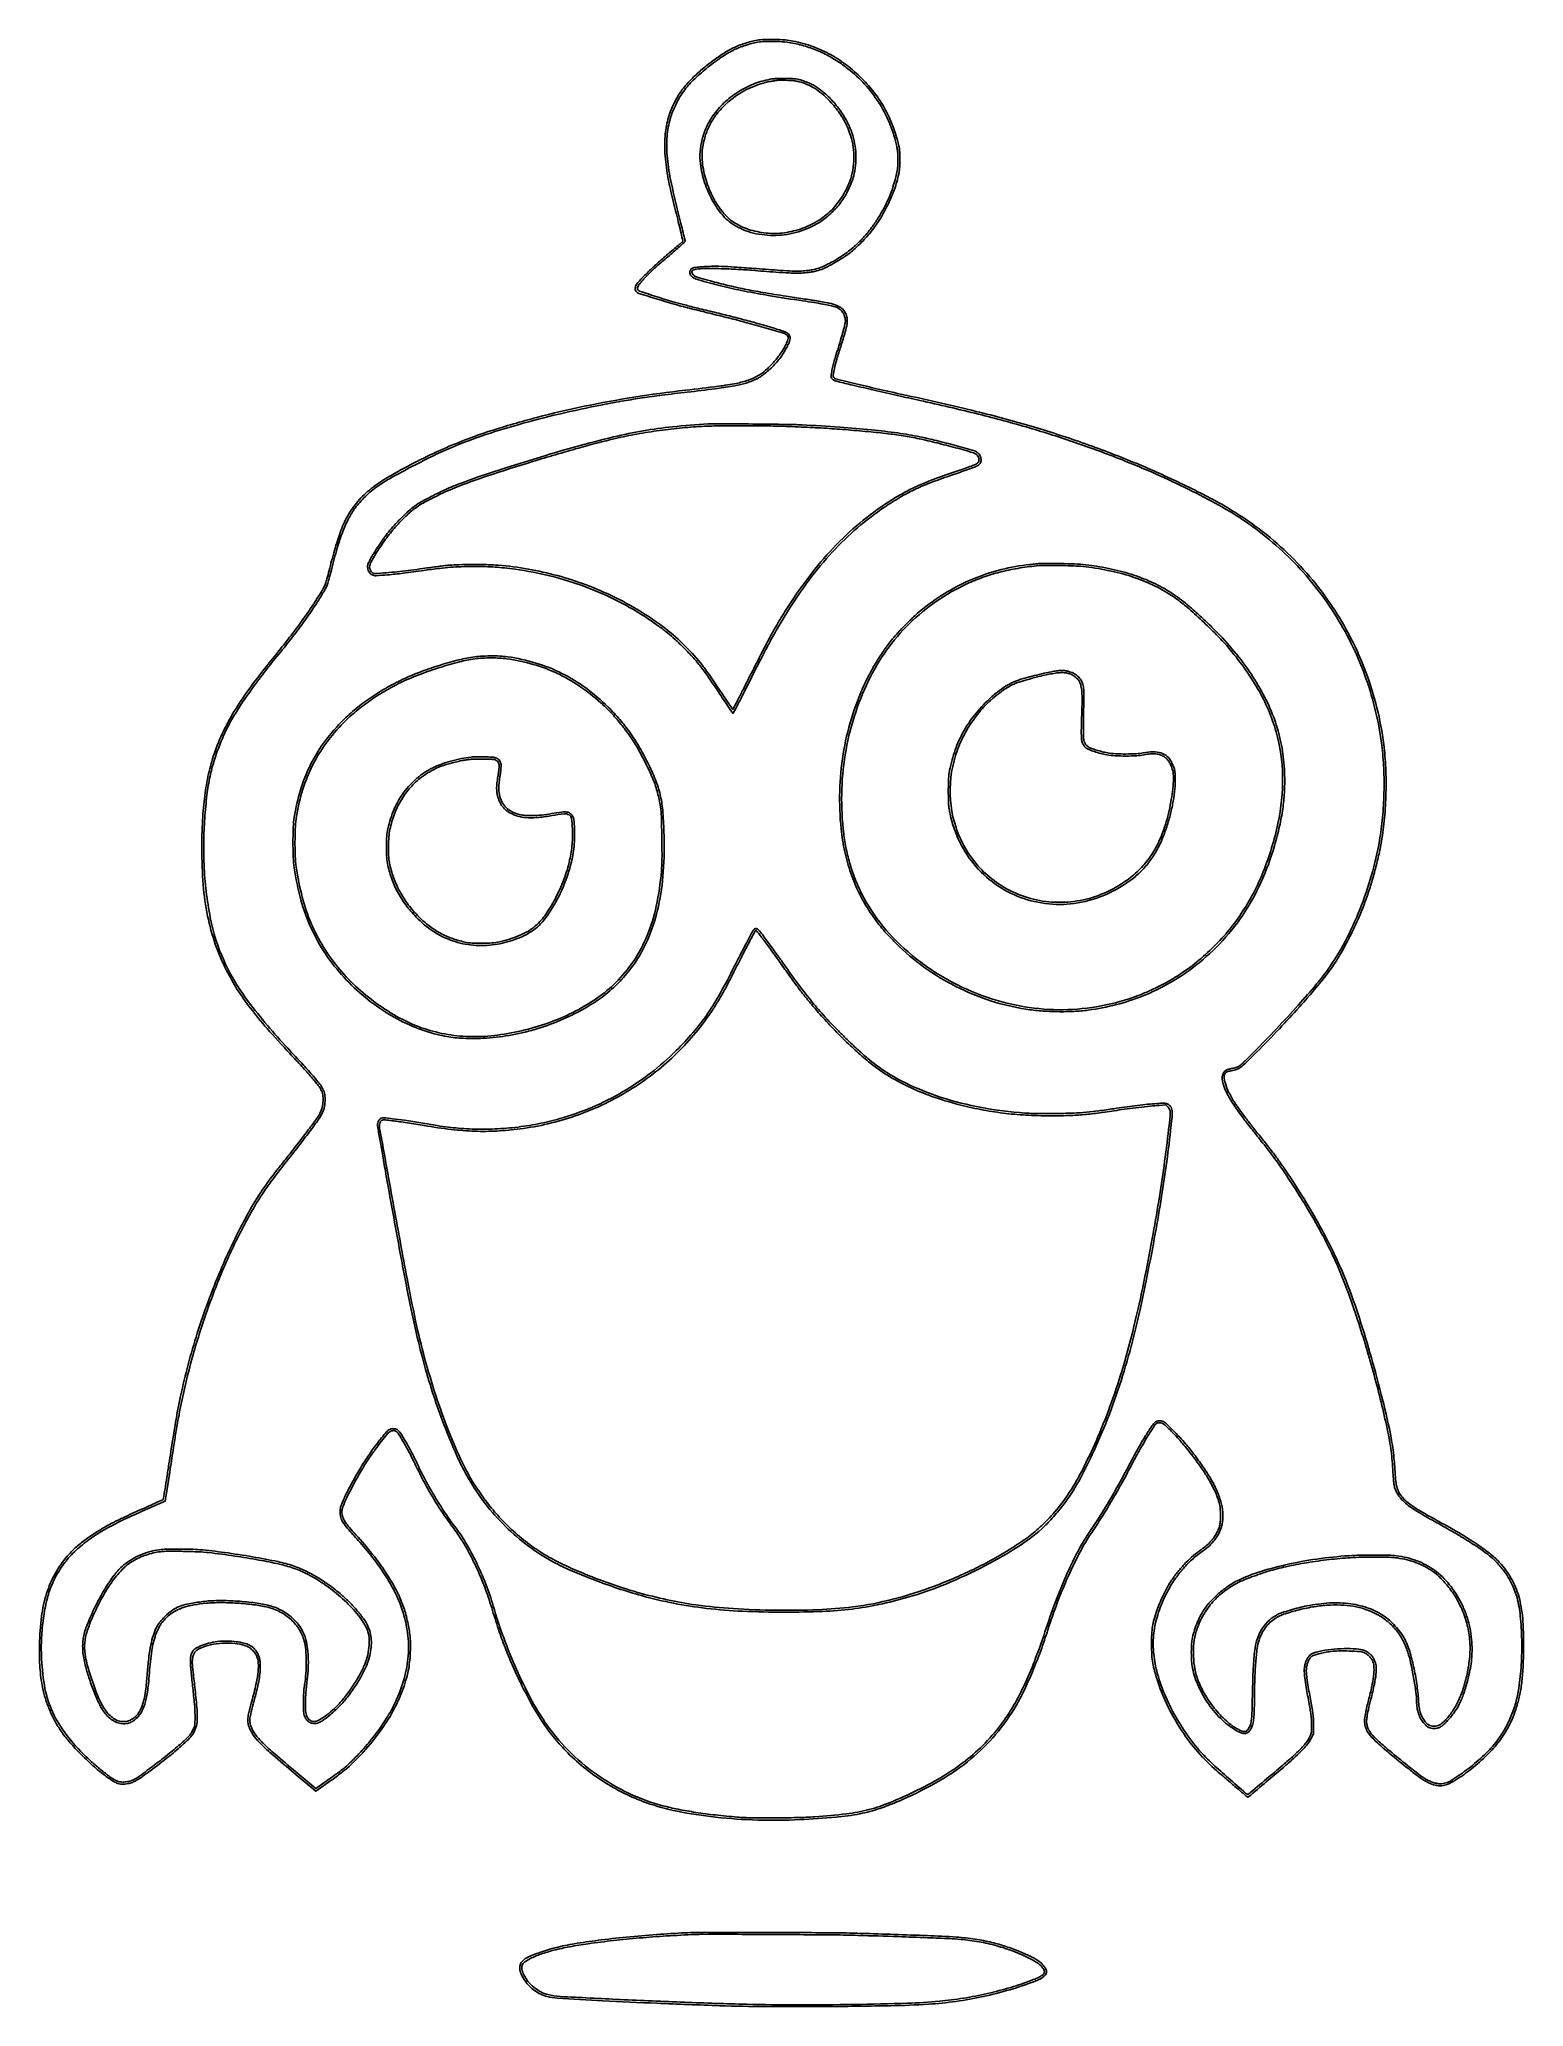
# Model space of a CAD drawing. Extents: x 100 to 2343, y 327 to 3301.
import ezdxf

# ---------------------------------------------------------------- set-up
doc = ezdxf.new("R2010")
doc.units = 0

msp = doc.modelspace()

# ---------------------------------------------------------------- linework, layer by layer
for points in [[(1184.5, 3299.478462, 0.019092), (1175.569898, 3297.493587, 0.015019), (1166.062853, 3294.688363, 0.015055), (1156.773117, 3291.328169, 0.01959), (1148.5, 3287.669757, 0.027765), (1133.81436, 3279.4351, 0.017768), (1117.690629, 3268.35473, 0.017176), (1101.615769, 3255.567735, 0.019096), (1087.034895, 3242.133134, 0.013036), (1078.323168, 3233.004495, 0.022813), (1071.670381, 3224.949463, 0.02432), (1066.07053, 3216.695232, 0.017566), (1060.617632, 3207, 0.046311), (1050.825721, 3182.811481, 0.04876), (1045.864815, 3157.648212, 0.042095), (1045.490185, 3128.986711, 0.02291), (1049.598187, 3094, 0.012818), (1051.225509, 3085.461412, 0.002821), (1054.476669, 3070.895359, 0.002933), (1058.430251, 3054.094047, 0.002817), (1062.63306, 3037.111859, -0.002103), (1066.596839, 3021.192976, -0.003448), (1069.803604, 3007.676027, -0.000535), (1072.540109, 2995.717982, -0.277715), (1072.311859, 2995.02429, -0.003082), (1071.674361, 2994.481887, -0.000016), (1065.37476, 2989.188927, -0.000072), (1058.198992, 2983.161958, -0.000046), (1049.83626, 2976.141399, 0.009504), (1033.541891, 2961.928198, 0.010586), (1018.386715, 2947.596925, 0.008534), (1005.927643, 2934.878402, 0.078903), (1001.585504, 2928.538943, 0.052982), (1000.68445, 2925.968843, 0.075557), (1000.490286, 2923.562333, 0.080686), (1001.017093, 2921.325921, 0.070694), (1002.239304, 2919.256663, 0.149157), (1005.787476, 2916.829251, 0.001616), (1034.230158, 2908.011143, 0.005646), (1063.171237, 2899.497213, 0.008114), (1089, 2892.665164, 0.000124), (1096.797851, 2890.73941, 0.000032), (1109.406771, 2887.629696, 0.000032), (1123.794879, 2884.08315, 0.000033), (1138.108158, 2880.557037, -0.005494), (1165.509663, 2873.488301, -0.004314), (1195.060612, 2865.243625, -0.0018), (1222.965569, 2857.089152, -0.072308), (1228.734123, 2854.427705, -0.115711), (1230.951943, 2852.111791, -0.151254), (1231.625585, 2849.274861, -0.081817), (1230.677642, 2845.23294, -0.017568), (1227.674886, 2838.664216, -0.037307), (1219.680548, 2825.281508, -0.029765), (1209.20504, 2812.128671, -0.030362), (1197.580277, 2800.674445, -0.046961), (1186.143093, 2792.449613, -0.050016), (1171.433245, 2785.709595, -0.032736), (1153.413292, 2780.833743, -0.018063), (1126.277247, 2776.379852, -0.00351), (1077, 2770.461112, 0.010881), (998.336671, 2759.834339, 0.012378), (923.540155, 2746.162171, 0.012759), (851.634406, 2729.244924, 0.01328), (781.647794, 2708.88154, 0.014828), (743.395177, 2695.377847, 0.013969), (705.231051, 2679.379464, 0.013418), (666.552576, 2660.613613, 0.011407), (626.753289, 2638.800579, 0.036089), (601.515515, 2621.6703, 0.04777), (581.471048, 2602.46814, 0.049733), (566.037948, 2580.480847, 0.044445), (554.566177, 2555.051804, 0.008261), (550.566889, 2542.920211, 0.00484), (546.16076, 2528.274752, 0.004701), (541.820538, 2512.782763, 0.0055), (538.002494, 2498, -0.00457), (534.7061, 2485.138142, -0.02392), (532.492614, 2478.176894, -0.032488), (529.927483, 2472.442815, -0.013281), (525.743153, 2465, -0.012999), (513.312803, 2445.379528, -0.008365), (497.940469, 2423.264849, -0.007875), (480.589321, 2399.956606, -0.007369), (462.132044, 2376.678983, 0.009682), (424.002065, 2328.131355, 0.021593), (397.364113, 2289.464255, 0.027265), (378.354196, 2255.120783, 0.031503), (364.202341, 2220.5, 0.026895), (355.847084, 2190.459707, 0.022126), (350.10917, 2157.673677, 0.019504), (346.762733, 2120.595417, 0.012604), (345.650607, 2077.5, 0.020034), (347.807788, 2022.87195, 0.030155), (354.448689, 1975.686123, 0.033287), (366.007749, 1933.371186, 0.034532), (382.970751, 1893.5, 0.023877), (399.310711, 1864.897288, 0.021035), (418.964799, 1836.706875, 0.017305), (444.352835, 1805.663026, 0.008584), (478.555191, 1768, -0.003671), (496.94711, 1748.142657, -0.007329), (511.147059, 1732.118116, -0.007202), (521.609401, 1719.596523, -0.056717), (525.678447, 1713.224795, -0.070014), (528.272513, 1705.269675, -0.054816), (528.87104, 1696.199602, -0.051759), (527.462416, 1686.689888, -0.048276), (524.115982, 1677.435009, -0.044822), (520.423073, 1671.175648, -0.004356), (510.028808, 1656.959028, -0.004789), (495.99749, 1638.486667, -0.002287), (477.627498, 1615, 0.000089), (472.063266, 1607.950039, 0.000073), (466.115691, 1600.409375, 0.000073), (460.647076, 1593.471803, 0.000193), (456.732295, 1588.5, 0.042534), (414.261522, 1523.902355, 0.024143), (373.674877, 1439.518306, 0.023031), (338.823838, 1345.210663, 0.024494), (313.602882, 1250, 0.005008), (309.580819, 1230.15399, 0.004889), (305.923102, 1210.071779, 0.00352), (301.771037, 1184.879219, 0.001136), (295.967454, 1147.5, -0.001002), (292.810752, 1127.13254, -0.001636), (290.042847, 1109.875773, -0.000178), (287.516555, 1094.482784, -0.161455), (287.180922, 1093.843057, -0.085179), (286.568399, 1093.426224, -0.000214), (277.006271, 1089.073716, -0.00135), (266.200052, 1084.195663, -0.00084), (253.5, 1078.52952, 0.00267), (240.011815, 1072.452457, 0.002781), (226.772316, 1066.312942, 0.002674), (215.3841, 1060.880175, 0.012171), (208.852566, 1057.522766, 0.013732), (187.184908, 1044.925775, 0.021194), (169.262488, 1032.757492, 0.02426), (154.467028, 1020.612158, 0.031947), (142.302405, 1008.093789, 0.050365), (123.894307, 981.561321, 0.05041), (111.169015, 951.891754, 0.044266), (103.508211, 916.971987, 0.026367), (100.326795, 874.5, 0.009874), (100.284246, 855.978677, 0.013931), (101.031848, 839.490879, 0.015153), (102.614725, 824.248465, 0.016303), (105.0915, 809.5, 0.026313), (109.333561, 792.99675, 0.022855), (115.456686, 776.217794, 0.022859), (123.084449, 760.070904, 0.026349), (131.835867, 745.46199, 0.026532), (143.203899, 730.366153, 0.015935), (158.174349, 713.650459, 0.015451), (174.981967, 697.10118, 0.017895), (192, 682.445022, 0.012595), (207.00269, 671.040067, 0.054825), (216.703087, 665.54683, 0.087818), (224.934442, 663.614844, 0.069475), (234.060813, 664.37753, 0.030955), (240.725692, 666.322888, 0.041679), (246.438677, 668.937395, 0.026274), (253.33059, 673.30679, 0.00538), (265, 681.785362, 0.006406), (291.934953, 702.342424, 0.013065), (312.437137, 719.29268, 0.014508), (327.195834, 732.931575, 0.078249), (333.6967, 741.669893, 0.063923), (337.402629, 751.643429, 0.051883), (338.819396, 762.971655, 0.028107), (338.230507, 779.575241, 0.005206), (335.114454, 810, -0.00067), (332.208684, 836.038795, -0.010159), (331.396471, 845.091893, -0.029829), (331.345253, 850.47254, -0.038662), (331.971994, 855.365097, -0.047312), (333.449474, 860.154186, -0.076921), (335.659985, 863.781259, -0.073196), (338.949523, 866.688537, -0.038976), (343.727892, 869.297398, -0.055492), (358.714468, 874.113918, -0.035192), (376.922075, 876.489438, -0.035163), (395.312269, 876.288677, -0.054783), (410.857413, 873.288243, -0.069867), (416.656737, 870.560633, -0.049891), (422.247298, 866.05049, -0.0503), (426.778838, 860.579401, -0.075783), (429.411102, 854.987397, -0.069131), (431.089252, 843.930891, -0.03546), (430.270698, 829.907423, -0.02521), (426.920725, 811.456497, -0.009481), (420.448353, 786, 0.009408), (416.401412, 770.092695, 0.046162), (415.126892, 760.918935, 0.072925), (415.843206, 753.765602, 0.048459), (418.614887, 745.985602, 0.057472), (425.247069, 735.262243, 0.031067), (435.620711, 723.68983, 0.016966), (452.874654, 707.810849, 0.003275), (485.237415, 680.360958), (517.97483, 652.959951), (540.359428, 668.921725, 0.007827), (556.404723, 680.746329, 0.017376), (568.16066, 690.360311, 0.019038), (578.548331, 700.200096, 0.0115), (590.12249, 712.589107, 0.024026), (615.172914, 743.543624, 0.032568), (634.492816, 773.871295, 0.035305), (648.498633, 804.288618, 0.038564), (657.60324, 835.498825, 0.024658), (659.581802, 847.961534, 0.01591), (660.696597, 862.540001, 0.015907), (660.882222, 877.165838, 0.024574), (660.020235, 889.774288, 0.016873), (658.487208, 899.839894, 0.011593), (656.101907, 911.137875, 0.011531), (653.170118, 922.416397, 0.015685), (649.975639, 932.432231, 0.035566), (639.17702, 957.195511, 0.025396), (623.804118, 983.247664, 0.022362), (603.705508, 1010.895183, 0.015286), (578.572946, 1040.5, -0.005786), (568.444056, 1051.981907, -0.025102), (562.869, 1059.148923, -0.042329), (559.645624, 1064.697272, -0.058803), (557.816066, 1070.141012, -0.020108), (557.249174, 1073.51333, -0.052873), (557.198521, 1075.961659, -0.045603), (557.662022, 1078.56635, -0.011999), (558.879522, 1082.627809, -0.034612), (564.276432, 1095.967742, -0.00976), (574.505831, 1115.949332, -0.010137), (586.464456, 1137.181386, -0.014092), (598.082613, 1155.655043, -0.008587), (607.555233, 1169.302308, -0.00994), (617.051946, 1181.956412, -0.008076), (625.486619, 1192.390199, -0.074343), (629.825178, 1196.244735, -0.063136), (632.262411, 1197.427684, -0.06815), (634.855088, 1197.925439, -0.074252), (637.283587, 1197.694909, -0.103417), (639.24482, 1196.75, -0.085397), (642.909443, 1192.779338, -0.009034), (649.594745, 1182.042004, -0.011394), (656.832665, 1169.283584, -0.010848), (663.606215, 1156, 0.007012), (678.706744, 1125.816524, 0.011687), (692.363249, 1100.894106, 0.013335), (705.690834, 1079.220304, 0.014708), (719.744985, 1059, -0.008616), (732.995375, 1040.423157, -0.015528), (743.108407, 1024.690305, -0.016446), (751.83322, 1008.995072, -0.011207), (760.753729, 990.624565, -0.007319), (767.526079, 975.253495, -0.009971), (773.150058, 961.190172, -0.009774), (778.292357, 946.69627, -0.006624), (783.606438, 930, 0.007117), (793.927612, 897.682286, 0.01128), (803.781348, 870.342148, 0.01182), (814.501128, 844.419878, 0.008965), (827.430655, 816.5, 0.012945), (843.978441, 784.520301, 0.020854), (859.881215, 758.294597, 0.023107), (876.583796, 735.53067, 0.02232), (895.5, 714.129723, 0.028619), (922.28475, 689.42142, 0.028915), (951.627368, 668.02457, 0.028723), (983.436025, 650.030406, 0.027415), (1017.587933, 635.487589, 0.03859), (1063.754682, 622.680024, 0.020973), (1121.981544, 613.788544, 0.019902), (1185.706688, 609.333638, 0.020457), (1249, 610.024333, 0.008238), (1303.857668, 613.776685, 0.0272), (1339.732654, 618.80143, 0.034673), (1370.012083, 626.949275, 0.021129), (1404.5, 640.502003, 0.027393), (1461.802605, 669.714784, 0.041319), (1507.746399, 701.744978, 0.044927), (1544.940364, 738.628014, 0.04204), (1575.876604, 782.351354, 0.021928), (1587.806807, 804.832178, 0.011658), (1600.679068, 833.6005, 0.011134), (1613.166354, 865.310641, 0.011733), (1624, 897, -0.014739), (1638.242022, 937.855165, -0.014204), (1655.029276, 978.313508, -0.014921), (1672.654347, 1014.655922, -0.028071), (1689.350763, 1042.667147, 0.008198), (1704.974837, 1066.658294, 0.007031), (1720.643573, 1092.399714, 0.006756), (1736.224297, 1119.661532, 0.006133), (1751.584222, 1148.221507, -0.007927), (1763.505891, 1170.19916, -0.010285), (1775.159822, 1189.932987, -0.005696), (1785.667835, 1206.493883, -0.158198), (1789.604128, 1209.678331, -0.078961), (1790.387564, 1209.844343, -0.019717), (1791.699949, 1209.859816, -0.019653), (1793.221259, 1209.757824, -0.018628), (1794.75753, 1209.535852, -0.148753), (1801.294984, 1206.16483, -0.010912), (1815.627574, 1191.605381, -0.015245), (1831.363843, 1173.851872, -0.014064), (1846.432859, 1154.69888, -0.011221), (1858.618835, 1137.486316, -0.017838), (1868.173274, 1122.176836, -0.020477), (1875.557951, 1108.037844, -0.025964), (1881.138297, 1094.40238, -0.014584), (1882.807324, 1089.144524, -0.028074), (1883.780477, 1084.834697, -0.023931), (1884.352077, 1080.016775, -0.007898), (1884.740062, 1072.896908, -0.017031), (1884.783218, 1063.485887, -0.04031), (1884.013953, 1056.523945, -0.044822), (1882.202821, 1050.230523, -0.026052), (1878.980964, 1043.05228, -0.036349), (1874.672537, 1035.971827, -0.03669), (1869.396329, 1029.613513, -0.030844), (1862.458195, 1023.238516, -0.015567), (1853, 1016.04352, 0.025651), (1841.109823, 1006.614127, 0.023652), (1829.905849, 995.770194, 0.022891), (1819.430808, 983.550056, 0.020614), (1809.723336, 970, 0.022072), (1804.361391, 960.979388, 0.010562), (1798.242735, 948.964947, 0.010574), (1792.561895, 936.537876, 0.019351), (1788.544766, 926.147763, 0.014853), (1784.418652, 912.833999, 0.029149), (1782.079539, 901.994811, 0.027332), (1780.932203, 890.514686, 0.0115), (1780.591449, 875, 0.012514), (1781.017284, 858.666978, 0.029728), (1782.35731, 846.592837, 0.028241), (1785.166, 834.401679, 0.010318), (1790.459894, 817.5, 0.03281), (1805.975812, 779.728674, 0.032578), (1826.3315, 744.217862, 0.032871), (1850.926567, 711.955095, 0.03488), (1879.088155, 683.872306, 0.000964), (1897.337746, 668.111928, 0.001767), (1912.277389, 655.351809, 0.000206), (1925.339283, 644.284366, 0.176382), (1926.103471, 644.002517, 0.178013), (1927.089751, 644.360487, 0.000081), (1954.0408, 667.091563, 0.001272), (1977.934973, 687.355351, 0.004814), (1992.728178, 700.213763, 0.00926), (2003.819591, 710.416505, 0.02026), (2011.837814, 718.717495, 0.026181), (2017.635515, 725.957701, 0.041025), (2021.740318, 732.792328), (2025.5, 740.402778), (2025.427614, 753.451389, 0.011467), (2025.213458, 760.968882, 0.015257), (2024.654104, 767.781214, 0.012585), (2023.588247, 775.478012, 0.004981), (2021.752424, 786, -0.002834), (2017.456981, 810.009761, -0.011922), (2015.304558, 824.494536, -0.019356), (2014.477258, 834.207553, -0.056966), (2014.929221, 840.888518, -0.027286), (2016.241017, 846.34545, -0.042488), (2018.013453, 850.843037, -0.050066), (2020.227977, 854.37236, -0.07303), (2022.873387, 856.909844, -0.077396), (2026.566283, 858.759264, -0.016017), (2033.576122, 860.758103, -0.016084), (2042.12592, 862.612455, -0.012937), (2051.421001, 864.070004, -0.028343), (2063.219167, 864.932775, -0.011315), (2079.434755, 864.830578, -0.008189), (2095.238454, 864.114044, -0.086428), (2101.5, 862.620745, -0.04939), (2105.20508, 860.571357, -0.039102), (2108.760272, 857.684004, -0.038623), (2111.86959, 854.232704, -0.044648), (2114.245715, 850.5, -0.102482), (2116.545718, 842.297676, -0.039676), (2116.425041, 830.436413, -0.028766), (2114.06396, 814.49049, -0.011538), (2109.086657, 793, 0.007247), (2104.252919, 772.915021, 0.036935), (2102.561197, 761.555708, 0.064264), (2103.011787, 753.272874, 0.060514), (2105.542368, 745.19469, 0.079852), (2110.885124, 737.107538, 0.020603), (2121.965542, 726.004758, 0.013582), (2139.692073, 710.518633, 0.003506), (2169.122908, 686.530066, 0.012506), (2186.450465, 673.306965, 0.039467), (2198.913183, 665.701203, 0.059488), (2209.162814, 661.9573, 0.080626), (2218.978907, 661.264371, 0.113357), (2234.565309, 666.363554, 0.025373), (2257.916501, 682.088819, 0.026607), (2282.051262, 702.277511, 0.033561), (2301.976963, 723.5, 0.022915), (2311.023067, 735.625199, 0.024065), (2318.76423, 748.335921, 0.023672), (2325.356354, 761.928023, 0.02072), (2330.961567, 776.693837, 0.024259), (2336.074733, 794.965404, 0.022636), (2339.533605, 814.072083, 0.019037), (2341.661234, 836.223786, 0.009873), (2342.715541, 864, 0.020263), (2341.690437, 909.905409, 0.046731), (2336.324353, 943.970324, 0.058936), (2325.818669, 971.269075, 0.056506), (2309.115554, 995.789105, 0.043126), (2295.325478, 1009.260416, 0.021455), (2275.784301, 1023.94994, 0.016652), (2249.549223, 1040.706522, 0.007755), (2214.5, 1060.755167, -0.003645), (2191.523365, 1073.648642, -0.014314), (2177.648599, 1082.103541, -0.023094), (2168.311147, 1088.799115, -0.039474), (2161.278344, 1095.313859, -0.045914), (2155.403996, 1102.99406, -0.063482), (2151.75665, 1110.855591, -0.049245), (2149.643881, 1120.807687, -0.016945), (2148.511943, 1135.5, 0.010965), (2147.59227, 1149.643309, 0.008709), (2145.998895, 1164.867554, 0.008788), (2143.902138, 1179.825094, 0.012163), (2141.461237, 1193.150028, 0.010586), (2127.763105, 1252.543245, 0.008608), (2110.653851, 1315.573527, 0.008814), (2092.197266, 1375.259644, 0.015193), (2074.469253, 1424.142476, 0.015756), (2057.708514, 1462.726128, 0.013863), (2037.862854, 1501.888122, 0.012904), (2014.431444, 1542.569092, 0.009946), (1986.868475, 1585.735488, 0.005136), (1976.667467, 1600.696511, 0.007014), (1967.151137, 1613.949664, 0.006692), (1956.924853, 1627.397667, 0.004093), (1944.520264, 1643, -0.003382), (1932.293394, 1658.333982, -0.004924), (1921.73883, 1672.031388, -0.005618), (1913.025842, 1683.845878, -0.011636), (1906.544496, 1693.300661, -0.026383), (1897.622233, 1708.707797, -0.045878), (1892.139623, 1722.415964, -0.059689), (1890.290781, 1733.216555, -0.227688), (1892.864777, 1739.348278, -0.09252), (1893.905934, 1739.973929, -0.017391), (1896.022998, 1740.679739, -0.018064), (1898.589023, 1741.337413, -0.015675), (1901.319896, 1741.844024, 0.050537), (1909.216973, 1743.886302, 0.070858), (1915.6163, 1747.345262, 0.034624), (1923.537405, 1754.101997, 0.004162), (1939.815553, 1770.327526, 0.005199), (1973.748641, 1805.441678, 0.006772), (2004.034804, 1838.32204, 0.007529), (2029.563649, 1867.679849, 0.014971), (2048.71888, 1891.8207, 0.026241), (2063.225909, 1913.565269, 0.01541), (2078.360409, 1940.939088, 0.014878), (2092.59505, 1970.827001, 0.016771), (2104.428011, 2000.350894, 0.01172), (2111.558074, 2021.566963, 0.00987), (2118.132131, 2044.340477, 0.009937), (2123.750209, 2067.157787, 0.012506), (2127.999521, 2088.5, 0.020193), (2132.673487, 2123.935788, 0.016828), (2134.841725, 2161.861044, 0.016869), (2134.452453, 2199.731635, 0.02065), (2131.436462, 2235, 0.057576), (2104.544959, 2344.119269, 0.058268), (2053.547863, 2443.758904, 0.058173), (1980.848434, 2529.083438, 0.05704), (1890, 2596.013843, 0.011371), (1862.413222, 2611.022066, 0.006396), (1828.289285, 2628.044497, 0.006272), (1792.268672, 2644.887361, 0.008031), (1758.674443, 2659.439725, 0.012864), (1680.832934, 2689.36238, 0.013257), (1602.328007, 2714.921497, 0.011874), (1515.251867, 2738.504824, 0.007154), (1411, 2762.523066, -0.003048), (1372.247577, 2771.116627, -0.003746), (1336.183062, 2779.629876, -0.000758), (1303.016886, 2787.774993, -0.172843), (1300.399334, 2789.507334, -0.20316), (1299.476369, 2793.230644, -0.016), (1301.443801, 2803.46776, -0.016529), (1305.091703, 2817.466314, -0.006503), (1311, 2836.5, 0.006693), (1317.899847, 2858.757809, 0.036461), (1320.581643, 2871.078293, 0.069417), (1320.60569, 2879.593858, 0.086622), (1318.207262, 2887.117529, 0.09229), (1312.889172, 2893.892979, 0.08395), (1305.321764, 2898.571854, 0.047874), (1293.257535, 2902.179594, 0.010612), (1272, 2905.909226, 0.000108), (1264.853872, 2907.005654, 0.00003), (1253.653125, 2908.721014, 0.00003), (1240.975762, 2910.660947, 0.000032), (1228.5, 2912.568443, -0.003987), (1193.361823, 2918.225707, -0.007713), (1165.373663, 2923.406367, -0.008819), (1140.202513, 2928.931965, -0.007638), (1114, 2935.594832, -0.002394), (1098.647665, 2939.828357, -0.025555), (1092.515626, 2941.894246, -0.068105), (1089.200854, 2943.757349, -0.103348), (1087.036327, 2946.241371, -0.095416), (1086.149457, 2948.912635, -0.212891), (1086.747278, 2950.921679, -0.141477), (1088.950337, 2952.368105, -0.037189), (1093.10658, 2953.32171, -0.035725), (1105.147014, 2954.284239, -0.007004), (1126.879991, 2954.161296, -0.007539), (1151.800602, 2953.295119, -0.007708), (1176.5, 2951.681515, 0.001383), (1212.834892, 2948.845756, 0.007124), (1232.983596, 2947.617704, 0.012837), (1246.411209, 2947.336295, 0.02469), (1257.156448, 2947.918047, 0.006845), (1261.93938, 2948.480936, 0.005965), (1266.930332, 2949.198368, 0.006009), (1271.428977, 2949.95539, 0.017615), (1274.5, 2950.622679, 0.043323), (1284.43609, 2954.090317, 0.017557), (1297.314914, 2960.430756, 0.017122), (1310.86292, 2968.311191, 0.019955), (1323.145445, 2976.731701, 0.022872), (1330.461915, 2982.728727, 0.009845), (1339.678402, 2991.349971, 0.009894), (1348.656652, 3000.438755, 0.020047), (1355.280422, 3008, 0.030055), (1369.655694, 3028.169036, 0.026495), (1382.180484, 3050.763843, 0.026815), (1392.089259, 3074.22911, 0.0333), (1398.621537, 3097, 0.018287), (1399.474263, 3101.788695, 0.015862), (1400.023718, 3106.859628, 0.013334), (1400.314753, 3112.729, 0.007104), (1400.377802, 3120, 0.006924), (1400.207975, 3128.760099, 0.024267), (1399.747077, 3134.385046, 0.024563), (1398.746142, 3139.904542, 0.007225), (1396.675104, 3148.260269, 0.031099), (1388.397302, 3173.273739, 0.032503), (1377.18106, 3196.687165, 0.032556), (1363.044273, 3218.41495, 0.031419), (1346.050715, 3238.397999, 0.034012), (1322.071771, 3260.085156, 0.039522), (1296.494626, 3277.145878, 0.0402), (1268.946788, 3289.743079, 0.037496), (1239.093331, 3298.120522, 0.029698), (1226.944479, 3299.82324, 0.013751), (1211.017762, 3300.658066, 0.013517), (1195.386092, 3300.624238, 0.037852)], [(1238.216136, 3295.102455, -0.024978), (1260.309905, 3289.44041, -0.030655), (1280.225607, 3281.896035, -0.030393), (1299.207666, 3271.912956, -0.023857), (1318.5, 3258.92175, -0.042198), (1344.235449, 3236.135502, -0.042502), (1365.712067, 3209.403072, -0.042505), (1382.357802, 3179.42636, -0.04222), (1393.738706, 3147, -0.007603), (1395.670688, 3139.03447, -0.022536), (1396.664516, 3133.5, -0.022976), (1397.146161, 3127.956548, -0.00816), (1397.340375, 3120, -0.017545), (1397.048234, 3109.182784, -0.028021), (1395.95897, 3100.003621, -0.024871), (1393.741638, 3090.265248, -0.010667), (1389.863579, 3077.5, -0.022305), (1383.947862, 3061.825099, -0.019863), (1376.44804, 3046.106979, -0.019519), (1367.573598, 3030.748434, -0.019597), (1357.539663, 3016.14999, -0.028778), (1343.05683, 2998.916992, -0.031047), (1327.032821, 2983.920683, -0.03099), (1309.24703, 2971.000476, -0.028459), (1289.5, 2959.970717, -0.016804), (1281.202667, 2956.276514, -0.029818), (1274.113279, 2953.882597, -0.02816), (1266.518446, 2952.265964, -0.013257), (1256.563554, 2950.995737, -0.023638), (1246.49657, 2950.460341, -0.012839), (1234.106627, 2950.705813, -0.006775), (1215.214784, 2951.822385, -0.001172), (1179.5, 2954.50342, 0.00271), (1150.319348, 2956.603712, 0.008388), (1130.590952, 2957.584163, 0.012099), (1115.509791, 2957.715142, 0.016747), (1102, 2957.052605, 0.004201), (1093.96318, 2956.320076, 0.023812), (1089.711159, 2955.690869, 0.046454), (1087.076324, 2954.912148, 0.093017), (1085.25, 2953.752556, 0.080651), (1083.793883, 2951.871063, 0.095038), (1083.111686, 2949.727906, 0.085007), (1083.2357, 2947.295501, 0.051791), (1084.154126, 2944.561076, 0.089408), (1085.849416, 2942.114017, 0.075279), (1088.388536, 2940.238046, 0.042131), (1092.560264, 2938.465279, 0.008955), (1100.105985, 2936.133548, 0.011156), (1132.056467, 2927.651652, 0.010126), (1165.398816, 2920.303372, 0.008394), (1204.340618, 2913.221913, 0.004176), (1253.894281, 2905.492105, -0.002964), (1270.890794, 2902.883049, -0.006029), (1284.208598, 2900.592807, -0.007558), (1294.658039, 2898.502032, -0.016945), (1302.504696, 2896.527854, -0.086783), (1308.54817, 2893.58241, -0.076266), (1313.548532, 2888.646929, -0.075878), (1316.859235, 2882.413378, -0.084389), (1318, 2875.702576, -0.056726), (1317.382426, 2870.276619, -0.008505), (1314.732235, 2859.616645, -0.00848), (1310.852167, 2846.002512, -0.004686), (1305.675405, 2829.5, 0.005437), (1302.43221, 2819.106684, 0.010387), (1300.092503, 2810.679774, 0.011455), (1298.256208, 2802.735016, 0.008566), (1296.584609, 2793.905402, 0.096276), (1296.664619, 2790.267638, 0.141143), (1298.174098, 2787.467296, 0.102215), (1301.388736, 2785.304397, 0.035523), (1306.721275, 2783.551933, 0.003664), (1329.073414, 2778.101574, 0.001274), (1361.36133, 2770.565469, 0.001268), (1396.876689, 2762.466214, 0.001499), (1430.5, 2754.993938, -0.006943), (1519.245187, 2734.255304, -0.010486), (1595.848669, 2713.513819, -0.011449), (1666.109841, 2691.139466, -0.01134), (1735.5, 2665.50549, -0.010439), (1786.639215, 2644.039313, -0.010323), (1837.030315, 2620.381009, -0.010878), (1882.205883, 2596.784729, -0.021131), (1917, 2575.673844, -0.053523), (1996.502453, 2509.446062, -0.053845), (2059.955207, 2427.976071, -0.053822), (2104.571368, 2334.80254, -0.053388), (2128.425878, 2234, -0.020266), (2131.414168, 2198.998852, -0.01709), (2131.80345, 2161.81369, -0.017054), (2129.649458, 2124.597141, -0.019904), (2124.999521, 2089.5, -0.027057), (2113.029413, 2037.350017, -0.025204), (2095.26872, 1985.518391, -0.025804), (2072.942627, 1937.107953, -0.032987), (2047.292883, 1895.240342, -0.021912), (2030.041469, 1872.985853, -0.006739), (2002.130181, 1840.951211, -0.006596), (1969.245154, 1805.180485, -0.006353), (1935.019272, 1769.833774, -0.001826), (1921.690835, 1756.511974, -0.017887), (1915.848072, 1751.11533, -0.043849), (1911.905824, 1748.287123, -0.064852), (1908, 1746.611999, -0.010251), (1905.554358, 1745.97415, -0.006959), (1902.746262, 1745.344119, -0.007014), (1900.016738, 1744.811355, -0.013937), (1897.838338, 1744.480199, 0.216799), (1889.965509, 1739.653532, 0.169735), (1887.383986, 1729.853145, 0.086801), (1891.289222, 1714.677665, 0.031613), (1901.740771, 1695, 0.016698), (1907.968763, 1685.593768, 0.006221), (1917.31737, 1672.790138, 0.005277), (1929.318657, 1657.122954, 0.00304), (1944.082031, 1638.5, -0.008221), (1962.399528, 1614.895443, -0.009714), (1978.912882, 1591.9627, -0.009174), (1995.276745, 1567.326099, -0.00609), (2013.179976, 1538.5, -0.011416), (2037.623938, 1495.883239, -0.016924), (2056.89391, 1457.385809, -0.016783), (2073.629596, 1417.433063, -0.01097), (2090.347419, 1370.349085, -0.006592), (2103.262096, 1329.477825, -0.006201), (2115.371584, 1287.44033, -0.006287), (2126.256541, 1245.768172, -0.00738), (2135.490947, 1206, -0.006142), (2139.428481, 1186.686457, -0.011503), (2142.060255, 1170.961839, -0.012546), (2143.820211, 1156.082412, -0.00919), (2145.053947, 1139.5, 0.003407), (2145.534658, 1131.842963, 0.003927), (2146.100173, 1124.548029, 0.003528), (2146.67134, 1118.375999, 0.022778), (2147.122985, 1115.280524, 0.043829), (2148.849102, 1109.232998, 0.037709), (2151.672568, 1103.251367, 0.036108), (2155.504137, 1097.511236, 0.03282), (2160.236777, 1092.184258, 0.026702), (2168.31187, 1085.024273, 0.025432), (2177.232145, 1078.640365, 0.013551), (2190.717245, 1070.498105, 0.00218), (2217.5, 1055.455505, -0.00628), (2243.001285, 1040.856319, -0.009558), (2264.737239, 1027.481383, -0.010954), (2282.272605, 1015.67322, -0.027177), (2294.413848, 1006.076174, -0.034751), (2307.514574, 992.782615, -0.035944), (2318.487391, 977.944899, -0.036746), (2327.009323, 962.023377, -0.040283), (2332.807147, 945.5, -0.039905), (2337.758422, 917.847224, -0.019352), (2339.867205, 881.967987, -0.018916), (2339.187364, 843.824499, -0.023992), (2335.542847, 808.780025, -0.029364), (2330.834287, 786.722528, -0.0312), (2323.643052, 765.823378, -0.031857), (2314.075572, 746.389374, -0.033685), (2302.273209, 728.705268, -0.038969), (2283.619893, 708.018398, -0.025141), (2259.112282, 687.001374, -0.023059), (2234.810009, 669.925778, -0.112596), (2219.077328, 664.322752, -0.058816), (2214.497005, 664.320972, -0.034051), (2209.077755, 665.336159, -0.030302), (2203.108628, 667.273573, -0.023266), (2196.850728, 670.075353, -0.049801), (2186.996653, 676.34986, -0.003237), (2160.456905, 697.505648, -0.00494), (2134.511592, 718.890721, -0.018543), (2118.878629, 733.059513, -0.01952), (2113.555733, 738.678195, -0.040892), (2109.974767, 743.512013, -0.047688), (2107.574854, 748.349188, -0.038516), (2105.925592, 753.911349, -0.064751), (2105.499755, 759.09667, -0.027682), (2106.214441, 766.028996, -0.017173), (2108.160953, 776.019577, -0.004422), (2111.99736, 792, 0.007779), (2117.281971, 814.682689, 0.026489), (2119.703848, 829.654381, 0.041225), (2119.974213, 840.463972, 0.077096), (2118.143359, 849, 0.038144), (2115.722671, 854.122925, 0.049731), (2112.723916, 858.349657, 0.05213), (2109.077388, 861.74807, 0.048843), (2104.72959, 864.404276, 0.086104), (2093.896424, 867.507977, 0.024604), (2076.381303, 868.525775, 0.024586), (2056.678876, 867.731019, 0.027896), (2037.974696, 864.994843, 0.006669), (2030.010014, 863.260791, 0.032056), (2025.565956, 861.925913, 0.053118), (2022.481874, 860.390125, 0.047328), (2019.658417, 858.186382, 0.050352), (2016.898472, 854.993813, 0.045404), (2014.721782, 851.20516, 0.039949), (2013.0516, 846.642105, 0.025303), (2011.812408, 841.111615, 0.052443), (2011.354115, 834.075046, 0.020815), (2012.142201, 824.412115, 0.012169), (2014.29485, 809.907862, 0.002645), (2018.749285, 785, -0.005089), (2020.516301, 774.832847, -0.011462), (2021.600015, 767.085414, -0.014027), (2022.193442, 760.359655, -0.013355), (2022.421567, 753.5, -0.005853), (2022.384125, 746.257357, -0.033272), (2022.063279, 742.418939, -0.04924), (2021.284483, 739.347315, -0.022809), (2019.70858, 735.538683, -0.034674), (2016.077366, 729.004843, -0.031441), (2011.468162, 722.806845, -0.023882), (2005.03613, 715.903181, -0.009374), (1995.552904, 706.993102, -0.006579), (1978.965703, 692.376122, -0.002215), (1954.402921, 671.486766, -0.000172), (1927.059529, 648.456736, -0.266706), (1925.841089, 648.237086, -0.094583), (1922.513692, 650.193499, -0.000613), (1896.824593, 672.786405, -0.002231), (1873.401264, 693.624154, -0.017143), (1862.803442, 703.814379, -0.03353), (1838.454701, 732.506936, -0.029964), (1817.147763, 765.260638, -0.030245), (1800.108901, 799.968541, -0.036152), (1788.52686, 834.5, -0.041743), (1783.573552, 863.722852, -0.049389), (1783.972131, 891.730932, -0.048312), (1789.901403, 919.620776, -0.037297), (1801.455715, 948.5, -0.027901), (1812.453117, 968.117887, -0.030672), (1825.255503, 985.749108, -0.031955), (1839.567419, 1001.011962, -0.03687), (1855.076372, 1013.552074, 0.029205), (1865.678798, 1021.85968, 0.037887), (1874.289561, 1030.703796, 0.041145), (1880.886391, 1040.061522, 0.048192), (1885.466611, 1049.905365, 0.066698), (1888.314086, 1063.532919, 0.052249), (1887.83615, 1078.644925, 0.046234), (1884.018612, 1095.065933, 0.032767), (1876.885914, 1112.600643, 0.025457), (1869.134156, 1126.698004, 0.011604), (1857.66491, 1144.324488, 0.011462), (1844.703517, 1162.365847, 0.015552), (1832.137846, 1178, 0.012148), (1823.160139, 1187.983369, 0.008108), (1812.423854, 1198.990993, 0.004653), (1802.0385, 1209.108906, 0.088637), (1798.282119, 1211.603599, 0.048486), (1795.010547, 1212.660711, 0.066895), (1791.937486, 1212.913402, 0.074102), (1789.155382, 1212.350944, 0.079945), (1786.737236, 1211.00795, 0.077878), (1781.159157, 1205.006316, 0.010224), (1771.693943, 1190.334643, 0.010942), (1760.587004, 1171.404909, 0.006868), (1748.394762, 1148.819311, -0.006477), (1733.188424, 1120.597459, -0.006701), (1717.423442, 1093.09977, -0.006902), (1701.428238, 1066.880273, -0.008109), (1685.531701, 1042.5, 0.027444), (1669.621044, 1015.905156, 0.015873), (1653.320938, 982.377491, 0.014217), (1637.130495, 943.251207, 0.010782), (1621.538336, 899.5, -0.00941), (1605.411794, 853.853645, -0.017223), (1590.301643, 817.391906, -0.02064), (1575.03043, 787.22275, -0.02672), (1558.46978, 761, -0.033865), (1532.696335, 729.414753, -0.034784), (1503.110055, 701.900154, -0.032576), (1468.222421, 677.283913, -0.023571), (1426.505593, 654.374346, -0.015333), (1385.684889, 635.92865, -0.035027), (1353.668615, 625.186456, -0.033596), (1319.663113, 618.768887, -0.013084), (1272, 614.314059, -0.010748), (1245.131558, 613.089849, -0.004922), (1210.043527, 612.591845, -0.004665), (1176.050501, 612.761222, -0.017001), (1154.5, 613.803191, -0.007694), (1121.912289, 616.997168, -0.009849), (1092.027116, 620.988958, -0.010834), (1065.237303, 625.702133, -0.016124), (1042.049029, 631.084119, -0.045984), (990.332005, 650.091867, -0.043412), (941.889875, 678.532322, -0.043407), (899.081142, 714.913688, -0.04595), (864.091098, 757.5, -0.026874), (842.478883, 793.373728, -0.017408), (821.239105, 836.934055, -0.016643), (801.891173, 884.601196, -0.017127), (785.957154, 933, 0.021847), (774.764487, 965.947092, 0.020191), (760.4736, 998.688909, 0.020905), (744.302255, 1028.736832, 0.030837), (727.462979, 1053.5, -0.018884), (713.472521, 1073.052451, -0.010976), (698.105129, 1097.489901, -0.010897), (683.546335, 1123.058597, -0.016049), (671.988297, 1146.170119, 0.011239), (663.178201, 1164.218739, 0.013408), (654.043964, 1180.804623, 0.011345), (645.687626, 1194.345786, 0.096344), (640.746785, 1199.464805, 0.098007), (638.15161, 1200.610143, 0.0626), (634.858571, 1200.924579, 0.059864), (631.420168, 1200.406931, 0.069755), (628.38975, 1199.095947, 0.077504), (624.707497, 1195.98005, 0.0076), (617.203984, 1187.046526, 0.009848), (608.873615, 1176.395058, 0.009276), (600.797176, 1165.212089, 0.013194), (589.19523, 1147.524496, 0.009205), (577.012507, 1127.002931, 0.009266), (566.138569, 1107.04139, 0.020685), (558.793557, 1091.395106, 0.009183), (556.57717, 1085.832656, 0.029546), (555.393463, 1082.029424, 0.03722), (554.812322, 1078.608116, 0.022493), (554.611397, 1074.5, 0.070161), (555.700538, 1066.552948, 0.073938), (558.941719, 1059.37046, 0.035982), (565.94654, 1050.029579, 0.00504), (581.966056, 1031.9645, -0.018567), (603.604837, 1006.190764, -0.021779), (622.08407, 980.181302, -0.023578), (636.773486, 954.938791, -0.035077), (646.953918, 931.5, -0.045299), (655.870169, 896.448614, -0.052069), (657.750616, 861.986836, -0.051129), (652.456545, 827.356873, -0.041215), (640.028609, 791.80027, -0.02859), (628.466011, 769.360974, -0.022459), (613.516596, 746.437197, -0.021126), (595.525691, 723.495401, -0.018327), (574.82285, 701, -0.01081), (567.457426, 693.877944, -0.015078), (560.547827, 687.856431, -0.012227), (552.272358, 681.404299, -0.004474), (540.268389, 672.673683), (518.093943, 656.847367), (487.840882, 682.173683, -0.003467), (455.979145, 709.224661, -0.016543), (438.413996, 725.390472, -0.029197), (427.778179, 737.146803, -0.061685), (421.322836, 747.586312, -0.04841), (418.865097, 754.672558, -0.072949), (418.269037, 761.171062, -0.044858), (419.488868, 769.593604, -0.008558), (423.329848, 784.598418, 0.005534), (428.496805, 804.28673, 0.014105), (431.680169, 818.699921, 0.019074), (433.426112, 830.172564, 0.028228), (434, 840.329783, 0.019557), (433.687189, 848.32409, 0.042244), (432.691067, 854.394102, 0.049602), (430.823723, 859.570464, 0.039333), (427.847253, 864.72154, 0.070895), (422.566489, 870.457079, 0.068112), (415.825393, 874.581639, 0.053736), (406.871805, 877.407387, 0.024652), (394.750792, 879.227447, 0.029181), (379.929794, 879.841447, 0.032685), (365.696587, 878.667556, 0.034649), (352.556833, 875.771893, 0.044109), (341.008564, 871.234991, 0.012296), (336.732366, 868.970068, 0.051262), (334.35253, 867.292129, 0.066488), (332.678174, 865.388722, 0.03042), (331.008564, 862.525136, 0.028414), (329.659543, 859.42323, 0.048342), (328.941783, 856.689973, 0.034213), (328.627824, 853.279381, 0.007965), (328.584867, 847.525136, 0.016615), (328.818744, 841.918877, 0.003434), (329.625829, 832.073009, 0.003606), (330.724671, 820.646406, 0.003391), (332.009391, 809, -0.006588), (334.529659, 784.730315, -0.017724), (335.480807, 767.408141, -0.023539), (335.137283, 754.990921, -0.089203), (333.203288, 747.5, -0.027077), (330.233591, 741.861107, -0.038332), (326.959577, 737.231168, -0.029616), (322.41363, 732.364536, -0.009592), (315.141124, 725.709983, -0.011553), (296.910255, 710.392708, -0.006315), (273.896173, 692.419272, -0.004318), (251.619304, 675.771915, -0.050684), (242.293523, 670.284603, -0.047252), (235.170571, 667.795915, -0.052355), (227.949458, 666.799774, -0.055911), (221.127906, 667.341427, -0.071699), (215.185428, 669.404111, -0.043065), (206.67532, 674.779029, -0.009885), (193.332476, 685.331952, -0.010569), (179.07021, 697.592696, -0.013536), (166.499066, 709.5, -0.037252), (137.493051, 743.180246, -0.058956), (118.627482, 776.227382, -0.058068), (107.817394, 813.133035, -0.034931), (103.297647, 858.59146, -0.022108), (103.747417, 888.688202, -0.023183), (106.867529, 918.149968, -0.024712), (112.321433, 944.878693, -0.040987), (119.830259, 966.614276, -0.039829), (131.555962, 988.378604, -0.040833), (146.49839, 1007.815365, -0.038716), (165.157034, 1025.421193, -0.029633), (188, 1041.71977, -0.011096), (201.666633, 1049.880283, -0.011592), (215.486289, 1057.303418, -0.009106), (232.230949, 1065.423494, -0.003615), (255.5, 1075.985011), (290.5, 1091.56688), (297.168888, 1135.03344, -0.000446), (303.886739, 1178.559816, -0.002816), (307.455824, 1200.724396, -0.004857), (310.388691, 1217.312009, -0.003372), (314.011065, 1236, -0.018151), (331.159743, 1307.782502, -0.017044), (353.784391, 1379.675582, -0.017332), (380.776373, 1448.524201, -0.020821), (411.025824, 1511.156449, -0.009166), (425.362617, 1536.793332, -0.015958), (438.307439, 1557.43406, -0.013873), (453.738393, 1579.05784, -0.005214), (476.493218, 1608.5, 0.002222), (496.649355, 1634.259639, 0.004804), (511.873002, 1654.289134, 0.00447), (523.064191, 1669.594314, 0.044423), (527.105727, 1676.435009, 0.051435), (530.508271, 1685.991021, 0.049493), (531.946085, 1696.165732, 0.051833), (531.339412, 1705.923213, 0.072463), (528.674423, 1714.23302, 0.053009), (523.996975, 1721.678222, 0.011228), (514.234974, 1733.522825, 0.008122), (499.216924, 1750.371723, 0.002325), (475.394216, 1776, -0.026387), (415.937806, 1846.476198, -0.055124), (379.205902, 1908.048535, -0.059574), (358.498953, 1972.972007, -0.036039), (349.011475, 2053.213339, -0.016073), (348.556206, 2086.930388, -0.012425), (350.153981, 2123.646717, -0.01267), (353.44526, 2158.678287, -0.02312), (358.16843, 2187, -0.020773), (363.91946, 2209.242482, -0.018504), (371.692437, 2231.820512, -0.018412), (381.161159, 2253.884064, -0.019976), (391.995171, 2274.585338, -0.016645), (404.178482, 2294.218714, -0.008564), (420.657333, 2318.008441, -0.008132), (439.507907, 2343.369366, -0.008232), (459.098782, 2368, 0.006247), (480.511197, 2394.702568, 0.008912), (498.793948, 2418.974753, 0.009834), (514.662488, 2441.772335, 0.011553), (528.762961, 2464, 0.014366), (532.954821, 2471.433354, 0.033917), (535.529773, 2477.247188, 0.022941), (537.819596, 2484.565134, 0.003725), (541.504351, 2499, -0.009826), (550.366374, 2532.029799, -0.021125), (558.756341, 2557.010148, -0.027074), (567.480003, 2576.523632, -0.040547), (577.321039, 2592.375259, -0.024033), (584.229613, 2600.836913, -0.016239), (592.860624, 2609.823336, -0.016222), (602.074471, 2618.24745, -0.023654), (610.758638, 2625, -0.025473), (629.348382, 2636.72434, -0.00681), (660.079673, 2653.438132, -0.007227), (693.068349, 2670.197302, -0.012531), (721, 2683.025408, -0.019678), (767.81107, 2700.973232, -0.012464), (823.619727, 2718.349829, -0.011562), (885.545158, 2734.412619, -0.010098), (951, 2748.396473, -0.004046), (983.362858, 2754.358785, -0.006453), (1011.128023, 2758.873495, -0.00591), (1040.67511, 2762.930923, -0.002769), (1079, 2767.517521, 0.002914), (1121.469299, 2772.612648, 0.01234), (1146.797481, 2776.438269, 0.020494), (1164.28497, 2780.267565, 0.034495), (1178.513855, 2785.070145, 0.057829), (1193.121693, 2793.241322, 0.040271), (1207.513117, 2805.512279, 0.038709), (1220.383089, 2820.580331, 0.041367), (1230.460133, 2837.134476, 0.016418), (1233.625724, 2844.013363, 0.07216), (1234.74741, 2848.327135, 0.118166), (1234.329237, 2851.65724, 0.085041), (1232.428338, 2854.902796, 0.068475), (1230.486622, 2856.656458, 0.042286), (1227.802141, 2858.16968, 0.025074), (1223.687589, 2859.806577, 0.005964), (1216.678338, 2862.102716, 0.005593), (1196.246144, 2868.276941, 0.004236), (1173.696123, 2874.610156, 0.003957), (1149.351003, 2881.019061, 0.003343), (1123.5, 2887.422325, -0.001472), (1097.85149, 2893.67366, -0.002989), (1077.726418, 2898.769388, -0.003745), (1061.357082, 2903.149551, -0.006049), (1047.5, 2907.149898, -0.003609), (1033.678654, 2911.430802, -0.00361), (1019.921222, 2915.910579, -0.001169), (1007.158885, 2920.201664, -0.087126), (1005.25, 2921.245751, -0.198987), (1004.026416, 2923.466298, -0.130022), (1004.462971, 2926.398354, -0.062587), (1006.871664, 2930.496082, -0.015443), (1011.831275, 2936.538384, -0.012129), (1019.320858, 2944.700679, -0.014287), (1026.810074, 2952.043424, -0.00932), (1036.927315, 2961.066807, -0.002165), (1054.27419, 2975.837012, 0.003683), (1062.60233, 2982.971824, 0.005839), (1069.618043, 2989.217805, 0.001775), (1075.588867, 2994.698781, 0.20912), (1076, 2995.6388, 0.059777), (1075.863998, 2996.772309, 0.000258), (1072.93506, 3008.775273, 0.001256), (1069.565801, 3022.403449, 0.000791), (1065.56616, 3038.301788, -0.010952), (1053.921737, 3088.912738, -0.030143), (1048.669524, 3125.141163, -0.041419), (1048.64293, 3154.270761, -0.048279), (1053.551761, 3181.5, -0.029628), (1056.915464, 3191.191038, -0.016141), (1062.116817, 3202.665242, -0.016135), (1068.065104, 3213.813152, -0.028826), (1073.757097, 3222.5, -0.040095), (1088.09585, 3238.920045, -0.021355), (1108.206731, 3256.921544, -0.021322), (1129.971735, 3273.288373, -0.036975), (1149.5, 3284.683487, -0.019439), (1157.771751, 3288.332117, -0.014923), (1167.060785, 3291.688274, -0.014883), (1176.568119, 3294.495405, -0.018902), (1185.5, 3296.488415, -0.038834), (1195.890143, 3297.574046, -0.013192), (1211.086555, 3297.575531, -0.013473), (1226.565327, 3296.750843, -0.030198)], [(1204.5, 3240.441909, 0.049042), (1179.205799, 3233.104771, 0.047185), (1155.474442, 3220.911496, 0.047486), (1134.5896, 3204.574052, 0.051118), (1117.730279, 3184.956071, 0.045445), (1108.192501, 3168.179158, 0.0431), (1101.641896, 3149.658873, 0.043917), (1098.45758, 3130.657634, 0.051935), (1098.922121, 3112.453641, 0.047288), (1105.314815, 3084.367252, 0.04627), (1116.901452, 3057.765143, 0.049207), (1132.188035, 3035.496615, 0.078528), (1149.59581, 3020.408318, 0.079263), (1179.100292, 3007.961461, 0.067524), (1212.72437, 3004.378096, 0.06536), (1247.127847, 3009.902157, 0.065576), (1278.898243, 3024.116867, 0.032463), (1286.901283, 3029.789018, 0.018117), (1295.901663, 3037.646532, 0.017987), (1304.488186, 3046.310852, 0.027141), (1311.255922, 3054.5, 0.027234), (1317.090781, 3063.368618, 0.019215), (1322.6969, 3073.903263, 0.019313), (1327.430948, 3084.73615, 0.029374), (1330.608638, 3094.5, 0.039785), (1333.390286, 3110.106693, 0.034625), (1333.849125, 3126.70846, 0.034174), (1332.001969, 3143.446483, 0.036121), (1327.905255, 3159.460898, 0.043654), (1320.285268, 3176.997464, 0.033289), (1309.094775, 3194.700232, 0.033038), (1295.532978, 3210.922269, 0.040692), (1280.80214, 3224.02816, 0.016215), (1273.872426, 3228.905837, 0.025032), (1267.55669, 3232.613501, 0.025112), (1260.917144, 3235.663178, 0.016462), (1253, 3238.530241, 0.017116), (1247.715265, 3240.051565, 0.030218), (1243.254703, 3240.889292, 0.021484), (1237.802365, 3241.338838, 0.004842), (1228.5, 3241.614426, 0.006189), (1220.770518, 3241.672811, 0.010998), (1214.40591, 3241.502067, 0.013229), (1209.064754, 3241.099264, 0.02065)], [(1244.792158, 3237.415883, -0.03916), (1257.036173, 3233.882103, -0.040084), (1268.479628, 3228.50337, -0.037576), (1279.538485, 3221.024525, -0.027492), (1290.639103, 3211.195556, -0.017943), (1298.493611, 3202.852223, -0.017503), (1305.797739, 3193.899686, -0.018071), (1312.204555, 3184.795208, -0.023513), (1317.358412, 3176, -0.074727), (1329.061688, 3142.257548, -0.081241), (1329.844642, 3107.553394, -0.080754), (1319.512677, 3074.23876, -0.072671), (1298.8911, 3044.54274, -0.063197), (1278.44194, 3027.578816, -0.054375), (1253.365807, 3015.228442, -0.053749), (1225.909658, 3008.462777, -0.058511), (1198.433606, 3007.986827, -0.026112), (1184.639055, 3010.096793, -0.029366), (1171.681777, 3013.581316, -0.030745), (1159.784589, 3018.373175, -0.035601), (1149.160384, 3024.393377, -0.077754), (1132.661298, 3039.516238, -0.048122), (1118.273713, 3061.595297, -0.045476), (1107.538679, 3087.676377, -0.047841), (1101.922125, 3114.829567, -0.050013), (1101.778282, 3131.914187, -0.04207), (1104.941925, 3149.743398, -0.041202), (1111.149121, 3167.17656, -0.04306), (1120.057989, 3183.085393, -0.029005), (1125.505174, 3190.183592, -0.015572), (1132.982179, 3198.311959, -0.015426), (1141.181353, 3206.185211, -0.022582), (1148.901711, 3212.545649, -0.030586), (1161.599566, 3220.91592, -0.026119), (1175.898598, 3228.169049, -0.026664), (1190.477608, 3233.721419, -0.037546), (1204, 3236.966357, 0.00061), (1206.981764, 3237.452689, 0.000772), (1209.7375, 3237.90998, 0.000608), (1212.048046, 3238.299953, 0.006263), (1213, 3238.474111, -0.048136), (1218.303917, 3238.991688, -0.008588), (1228.271567, 3238.831219, -0.009471), (1238.338904, 3238.305073, -0.032897)], [(1110.5, 2719.404609, 0.009789), (1056.643646, 2715.075255, 0.017681), (1012.797061, 2709.112988, 0.016735), (967.901393, 2699.826146, 0.007785), (910.307715, 2684.935021, 0.006417), (865.556109, 2671.997757, 0.00388), (812.875683, 2655.585624, 0.003741), (763.269185, 2639.297656, 0.01211), (730.692148, 2627.444682, 0.014709), (714.382364, 2620.499163, 0.009002), (695.553295, 2611.403446, 0.00861), (678.137281, 2602.220328, 0.029829), (667.360735, 2595.432547, 0.02876), (658.797028, 2588.518252, 0.01125), (647.771836, 2578.055378, 0.011311), (636.674961, 2566.529629, 0.017286), (627.638101, 2556, 0.013861), (620.581372, 2546.658612, 0.007813), (612.517772, 2534.96316, 0.007754), (605.042323, 2523.364023, 0.018724), (599.976852, 2514.507461, 0.009464), (597.733558, 2510.015456, 0.038581), (596.638912, 2507.16887, 0.057438), (596.218681, 2504.795448, 0.04321), (596.287324, 2502.143225, 0.053415), (597.063503, 2498.655372, 0.059828), (598.544589, 2495.551439, 0.063355), (600.626566, 2493.035357, 0.074243), (603.172488, 2491.275689, 0.128774), (608.813119, 2490.129791, 0.00765), (626.324977, 2491.375486, 0.009487), (649.700391, 2493.845766, 0.004003), (681, 2498.010009, -0.004245), (704.603388, 2501.138681, -0.011031), (721.661297, 2502.87142, -0.012575), (737.443795, 2503.724867, -0.007219), (756.5, 2504, -0.006398), (773.845502, 2503.778035, -0.009946), (788.788815, 2503.097907, -0.010368), (803.227412, 2501.851546, -0.00787), (819, 2499.908366, -0.026485), (873.492187, 2489.356177, -0.028376), (925.293562, 2473.276877, -0.028771), (974.278807, 2451.68067, -0.028949), (1020.356182, 2424.643179, -0.008657), (1036.259706, 2413.626063, -0.014914), (1049.052302, 2403.840759, -0.015427), (1060.939534, 2393.547483, -0.010108), (1074.015962, 2381.000843, -0.012651), (1088.025865, 2366.276996, -0.018448), (1099.540707, 2352.560637, -0.0148), (1111.694061, 2335.957485, -0.005112), (1128.284923, 2311.288317, 0.001528), (1135.703046, 2300.085626, 0.002502), (1142.063517, 2290.646311, 0.000314), (1147.764134, 2282.288197, 0.233489), (1148.207901, 2282.038317, 0.294913), (1148.626805, 2282.277884, 0.000139), (1156.201955, 2296.919068, 0.001774), (1164.594677, 2313.293584, 0.001071), (1174.427629, 2332.75, -0.002195), (1192.569921, 2368.448621, -0.005671), (1206.065636, 2394.000871, -0.007369), (1217.799751, 2414.880512, -0.007578), (1230.037868, 2435.209353, -0.021569), (1263.269708, 2483.765311, -0.026178), (1298.613891, 2526.099224, -0.027582), (1336.41353, 2562.579962, -0.029994), (1377, 2593.595928, -0.013965), (1400.625649, 2608.560725, -0.02202), (1421.768134, 2619.910364, -0.020337), (1445.004338, 2629.953373, -0.0099), (1475.398581, 2640.962019, 0.001142), (1500.275336, 2649.482419, 0.009574), (1511.428905, 2653.571661, 0.019316), (1517.727012, 2656.302939, 0.099354), (1520.75, 2658.581409, 0.142704), (1522.814808, 2662.929245, 0.101848), (1522.581184, 2668.343892, 0.094739), (1520.158049, 2673.558019, 0.104129), (1516.045712, 2677.307979, 0.06627), (1509.660402, 2680.003766, 0.00187), (1480.843679, 2687.774607, 0.004303), (1452.202994, 2695.119912, 0.009898), (1430.504703, 2700.032524, 0.015855), (1397.154938, 2705.796689, 0.009634), (1357.422148, 2710.594635, 0.008041), (1309.912954, 2714.634214, 0.004611), (1252.5, 2718.055455, 0.009195), (1230.043979, 2718.772261, 0.001005), (1178.389722, 2719.366862, 0.00068), (1125.180082, 2719.800018, 0.016856)], [(1219.5, 2716.000935, -0.003347), (1256.076235, 2714.613331, -0.004398), (1289.43579, 2712.829926, -0.004511), (1322.064512, 2710.501937, -0.003851), (1356.415924, 2707.472934, -0.006779), (1386.653872, 2704.157531, -0.012024), (1411.454852, 2700.49006, -0.012387), (1435.543991, 2695.716397, -0.007748), (1463.5, 2688.996443, -0.001797), (1491.335234, 2681.740804, -0.01167), (1505.246498, 2677.711586, -0.020784), (1513.422477, 2674.756516, -0.113787), (1517.23387, 2672.064284, -0.074474), (1519.226193, 2669.026918, -0.097327), (1520.007001, 2665.805884, -0.107843), (1519.484222, 2662.779946, -0.11096), (1517.75, 2660.28246, -0.080722), (1514.809223, 2658.348438, -0.0151), (1508.824113, 2655.885105, -0.007527), (1498.273329, 2652.091126, -0.000873), (1474.5, 2643.990799, 0.007535), (1449.240224, 2635.006658, 0.015293), (1429.718275, 2627.042004, 0.017316), (1412.353924, 2618.598689, 0.013326), (1394, 2608.239028, 0.031411), (1350.221748, 2578.075412, 0.029572), (1309.626702, 2542.092774, 0.02821), (1271.843499, 2499.87512, 0.023423), (1236.479922, 2451.043662, 0.007976), (1221.121878, 2426.763044, 0.010421), (1207.903182, 2404.056664, 0.007838), (1193.086234, 2376.323183, 0.002445), (1171.712361, 2334.257768, -0.000823), (1162.775966, 2316.528094, -0.001365), (1155.171756, 2301.604285, -0.000083), (1148.29639, 2288.206899, -0.290577), (1148, 2288.032876, -0.238796), (1147.68414, 2288.206861, -0.000166), (1142.066885, 2296.449835, -0.001828), (1135.823579, 2305.690445, -0.00111), (1128.50429, 2316.662001, 0.003713), (1120.489814, 2328.541198, 0.003469), (1112.117605, 2340.574173, 0.003455), (1104.534761, 2351.15699, 0.011809), (1099.394656, 2357.886892, 0.062946), (1042.392436, 2413.071377, 0.048147), (968.223372, 2458.264769, 0.046106), (883.140805, 2490.181915, 0.046179), (793.695532, 2505.945669, 0.015389), (778.551617, 2506.724438, 0.00513), (756.352179, 2506.95408, 0.005087), (734.228478, 2506.730879, 0.016288), (719.5, 2505.951985, 0.007833), (713.094811, 2505.302378, 0.00207), (702.879027, 2504.061452, 0.0021), (691.266038, 2502.55243, 0.002157), (679.769028, 2500.958833, -0.003797), (661.715337, 2498.516758, -0.004652), (644.80809, 2496.52004, -0.004842), (628.475736, 2494.904971, -0.004877), (612.15438, 2493.610761, -0.008469), (607.779996, 2493.381169, -0.055567), (605.593312, 2493.546626, -0.096804), (604.054194, 2494.160565, -0.053261), (602.470653, 2495.438438, -0.052462), (601.522539, 2496.609518, -0.02886), (600.608649, 2498.212941, -0.028453), (599.860724, 2499.965096, -0.040299), (599.415214, 2501.600258, -0.108245), (599.530616, 2505.419777, -0.046214), (601.235651, 2510.267328, -0.027083), (604.829381, 2517.091221, -0.006547), (611.523023, 2527.960512, -0.020545), (625.101332, 2547.548007, -0.020596), (640.230922, 2565.938331, -0.021727), (655.724233, 2581.818787, -0.035014), (670.36228, 2593.760249, -0.028166), (680.315009, 2599.972063, -0.008187), (696.314108, 2608.409104, -0.008566), (713.490347, 2616.743849, -0.014713), (728.11215, 2623.016021, -0.013877), (777.364367, 2640.885383, -0.005667), (845.20547, 2662.538766, -0.005718), (914.808758, 2683.020586, -0.011308), (970.56902, 2697.385511, -0.012246), (1003.105825, 2704.151655, -0.010948), (1037.171038, 2709.60176, -0.010908), (1071.580909, 2713.57417, -0.011894), (1105.153063, 2715.905553, -0.007931), (1127.797009, 2716.577911, -0.003247), (1158.558674, 2716.803338, -0.003249), (1190.985282, 2716.619649, -0.004766)], [(1611, 2508.414835, -0.001993), (1608.996568, 2508.196541, -0.000366), (1605.296875, 2507.811081, -0.000394), (1600.96802, 2507.366721, -0.000358), (1596.5, 2506.914863, 0.03694), (1553.515019, 2499.362675, 0.036098), (1511.765212, 2485.530493, 0.035711), (1472.017718, 2465.664726, 0.034462), (1435, 2440.133759, 0.019974), (1424.511628, 2431.070863, 0.00821), (1411.002134, 2417.997866, 0.00821), (1397.929137, 2404.488372, 0.019974), (1388.866241, 2394, 0.014781), (1376.80025, 2377.899037, 0.015237), (1365.833771, 2361.272631, 0.015247), (1355.906808, 2344.019662, 0.014845), (1346.955899, 2326.041107, 0.033835), (1327.15013, 2274.148953, 0.034167), (1314.601329, 2220.227612, 0.033817), (1309.42488, 2164.570217, 0.031713), (1311.610177, 2107.5, 0.027897), (1317.092985, 2072.967247, 0.03063), (1326.278574, 2040.346314, 0.031297), (1339.159424, 2009.734614, 0.031989), (1355.678916, 1981.202606, 0.010964), (1364.58064, 1968.485251, 0.015112), (1373.160192, 1957.495474, 0.014469), (1382.67605, 1946.689737, 0.008895), (1394.466179, 1934.5, 0.040466), (1436.789193, 1898.606261, 0.038391), (1485.066226, 1869.288751, 0.038468), (1537.155495, 1847.748626, 0.041032), (1590.824218, 1835.001537, 0.018501), (1613.978675, 1832.346244, 0.015347), (1638.759874, 1831.193323, 0.015548), (1663.123953, 1831.565983, 0.021204), (1685, 1833.513458, 0.030974), (1727.459624, 1841.816704, 0.031887), (1768.146422, 1855.245763, 0.032231), (1806.384039, 1873.575041, 0.033244), (1841.536091, 1896.5, 0.04088), (1883.580325, 1933.829867, 0.042725), (1918.311658, 1976.989493, 0.0418), (1945.814616, 2026.313064, 0.036048), (1966.334247, 2082, 0.013649), (1973.986917, 2111.516485, 0.020618), (1978.874597, 2137.611838, 0.022271), (1981.348816, 2162.423536, 0.020633), (1981.696581, 2188, 0.014375), (1980.612083, 2207.204246, 0.017352), (1978.452286, 2225.1371, 0.017731), (1975.105005, 2242.5399, 0.016338), (1970.455459, 2260.14881, 0.035444), (1957.635253, 2294.035309, 0.028526), (1939.311942, 2328.422767, 0.026766), (1915.858617, 2362.694452, 0.022789), (1887.653198, 2396.233905, 0.012094), (1875.835787, 2408.445854, 0.005783), (1860.099346, 2423.585239, 0.005747), (1844.203186, 2438.187653, 0.013761), (1832, 2448.549764, 0.030183), (1806.46686, 2466.62903, 0.032831), (1779.629932, 2480.948223, 0.031167), (1749.929976, 2492.201483, 0.022751), (1715.769517, 2501.083484, 0.010947), (1697.666054, 2504.508647, 0.01597), (1681.576334, 2506.663886, 0.014737), (1664.452678, 2507.894603, 0.007624), (1643, 2508.474573, 0.001422), (1631.827302, 2508.574423, 0.00199), (1621.84375, 2508.59552, 0.001185), (1613.432333, 2508.559882, 0.026484)], [(1685.701455, 2503.062232, -0.023002), (1724.373495, 2496.050804, -0.030078), (1758.844579, 2485.933309, -0.032348), (1789.694501, 2472.513961, -0.035721), (1817.5, 2455.604233, -0.024191), (1834.398474, 2442.32135, -0.009212), (1856.67205, 2422.269009, -0.009343), (1878.821083, 2400.788565, -0.01756), (1895.753681, 2382.5, -0.045669), (1941.306691, 2318.763177, -0.063267), (1968.819172, 2254.210261, -0.065993), (1978.615555, 2186.994977, -0.055643), (1971.558177, 2115.38708, -0.042918), (1949.44249, 2042.656668, -0.051956), (1916.221019, 1979.584582, -0.053747), (1871.8095, 1926.427934, -0.051534), (1816.5, 1883.108555, -0.017739), (1804.913478, 1876.382329, -0.008041), (1789.306867, 1868.367759, -0.008061), (1773.331265, 1860.803501, -0.01639), (1760.5, 1855.479372, -0.043823), (1704.650719, 1839.845379, -0.043619), (1646.843309, 1834.152007, -0.043425), (1588.680238, 1838.569579, -0.04262), (1531.775489, 1852.965846, -0.044326), (1472.177154, 1879.693367, -0.045571), (1418.812987, 1916.299532, -0.047227), (1374.70248, 1960.525846, -0.05627), (1342.565795, 2009.868808, -0.021834), (1332.96094, 2031.307549, -0.021684), (1325.237962, 2053.551075, -0.021538), (1319.425724, 2076.529203, -0.020864), (1315.539342, 2100.166435, -0.034717), (1312.425358, 2160.190761, -0.035764), (1317.718967, 2219.465243, -0.036063), (1331.331655, 2276.914267, -0.036631), (1353.006451, 2331.5, -0.042554), (1380.227326, 2377.297638, -0.043059), (1414.712805, 2417.631147, -0.043108), (1455.557145, 2451.422181, -0.042855), (1501.668413, 2477.784237, -0.023409), (1525.831894, 2487.628975, -0.021885), (1551.353974, 2495.420979, -0.021108), (1578.36738, 2501.188344, -0.018472), (1607, 2504.966401, -0.022869), (1622.33499, 2505.711052, -0.006745), (1645.86967, 2505.459224, -0.006864), (1669.543618, 2504.561149, -0.020432)], [(755, 2367.04929, 0.025183), (731.443664, 2362.20048, 0.013556), (702.946414, 2353.991473, 0.013433), (674.124301, 2343.975819, 0.019656), (649.395569, 2333.502713, 0.020675), (623.091115, 2319.765921, 0.021505), (598.364381, 2304.06944, 0.022141), (575.793103, 2286.807432, 0.025569), (555.94678, 2268.381833, 0.036868), (529.568789, 2236.916597, 0.041601), (509.268705, 2203.113814, 0.041148), (494.676076, 2166.086931, 0.034704), (485.324621, 2125, 0.028844), (483.843264, 2109.734817, 0.009774), (483.407552, 2087.415853, 0.009922), (483.855785, 2064.862125, 0.024978), (485.326765, 2048.5, 0.0321), (495.277353, 2000.3486, 0.039714), (510.861638, 1957.300994, 0.041083), (532.526146, 1918.46554, 0.038807), (560.622276, 1882.89601, 0.033847), (592.28567, 1852.98138, 0.035052), (627.3437, 1827.992113, 0.036286), (664.268971, 1808.925452, 0.043208), (701.5, 1796.680552, 0.01192), (715.729617, 1793.68412, 0.018664), (728.103549, 1791.859725, 0.017746), (741.019127, 1790.90778, 0.009525), (757, 1790.603556, 0.031432), (795.397912, 1793.020375, 0.029163), (834.182302, 1800.238792, 0.028721), (872.453343, 1812.066763, 0.028287), (909.317852, 1828.253019, 0.025174), (938.040327, 1844.722343, 0.033727), (962.144846, 1862.609055, 0.035393), (982.709721, 1882.814255, 0.032764), (1000.80055, 1906.222532, 0.051481), (1021.576001, 1945.211799, 0.042839), (1035.512539, 1990.092523, 0.037481), (1042.897093, 2042.293946, 0.024187), (1043.950274, 2103.384095, 0.014776), (1041.982527, 2135.774524, 0.035515), (1038.126236, 2159.485579, 0.038278), (1031.156318, 2181.338778, 0.019854), (1019.339342, 2207.451178, 0.015609), (1005.838956, 2232.406996, 0.022711), (992.284682, 2253.437007, 0.023645), (977.325289, 2272.506126, 0.019208), (959.598767, 2291.5, 0.036966), (925.836644, 2320.37832, 0.042549), (889.675946, 2342.481342, 0.042734), (850.436462, 2358.071507, 0.037873), (807.5, 2367.540382, 0.024685), (795.934385, 2368.607292, 0.012996), (781.503299, 2368.847402, 0.012985), (766.958813, 2368.333431, 0.022843)], [(806.5, 2364.540382, -0.034243), (846.077869, 2356.112582, -0.039836), (882.105169, 2342.638166, -0.039503), (915.788918, 2323.508622, -0.032711), (948.366764, 2298.179969, -0.023295), (963.516287, 2283.406278, -0.017833), (978.699743, 2265.944239, -0.01763), (992.815615, 2247.173732, -0.020847), (1004.75895, 2228.45204, -0.012713), (1010.20499, 2218.500594, -0.004686), (1017.394885, 2204.202899, -0.004556), (1024.234117, 2189.95228, -0.015517), (1028.312248, 2180.5, -0.017852), (1031.362018, 2171.894402, -0.013003), (1034.156671, 2162.134487, -0.012405), (1036.581674, 2151.686496, -0.011948), (1038.519223, 2141, -0.030505), (1039.979286, 2125.591106, -0.004371), (1040.763326, 2093.905205, -0.004962), (1040.956649, 2062.077169, -0.020787), (1040.087751, 2042.959025, -0.030467), (1032.261806, 1990.431614, -0.045607), (1018.563619, 1946.143497, -0.050052), (998.281171, 1908.221451, -0.049129), (970.757289, 1874.827439, -0.043555), (943.965558, 1852.433306, -0.032171), (910.90279, 1832.395809, -0.030594), (873.577151, 1815.755708, -0.029362), (833.989056, 1803.531911, -0.027324), (792.424113, 1795.704106, -0.036159), (753.989727, 1793.425106, -0.038245), (717.430658, 1796.706379, -0.037355), (681.5, 1805.523586, -0.042878), (648.21748, 1819.635194, -0.031393), (613.983439, 1840.600205, -0.030648), (581.664138, 1866.391669, -0.034526), (554.091754, 1895, -0.035095), (529.610835, 1928.733686, -0.03879), (510.99581, 1964.483566, -0.037043), (497.489565, 2004.111808, -0.027431), (488.309015, 2049.5, -0.026775), (486.804403, 2065.954226, -0.011008), (486.454015, 2088.360919, -0.010975), (487.086658, 2110.68843, -0.027872), (488.802183, 2126.811149, -0.035157), (498.347145, 2167.208811, -0.041144), (513.119399, 2203.71115, -0.041458), (533.557099, 2237.071634, -0.036675), (560, 2268.096127, -0.025011), (579.090785, 2285.584748, -0.02144), (600.811606, 2302.053924, -0.0209), (624.477504, 2317.025904, -0.020666), (649.398239, 2330.030084, -0.01981), (675.299468, 2340.981248, -0.013514), (705.509995, 2351.44294, -0.013608), (734.933102, 2359.875939, -0.029533), (758, 2364.380762, -0.02017), (769.354279, 2365.445287, -0.012465), (782.757595, 2365.823616, -0.012508), (795.929075, 2365.537445, -0.023657)], [(1629.424916, 2344.986176, 0.008678), (1618.485481, 2342.625482, 0.003481), (1603.603909, 2339.033291, 0.003157), (1589.180767, 2335.348458, 0.014952), (1581, 2332.939739, 0.037503), (1569.049676, 2328.01048, 0.029672), (1556.953444, 2320.99576, 0.026993), (1544.671355, 2311.873792, 0.020275), (1532.161375, 2300.603087, 0.036121), (1511.009742, 2276.714638, 0.041744), (1494.631025, 2251.108553, 0.041654), (1482.706555, 2223.089034, 0.035699), (1474.843334, 2192, 0.024661), (1474.274608, 2187.547703, 0.00814), (1473.869468, 2180.963744, 0.007214), (1473.620667, 2172.875034, 0.004654), (1473.554913, 2163.5, 0.003694), (1473.67416, 2151.184089, 0.015945), (1474.032373, 2143.872912, 0.021331), (1474.803503, 2137.660653, 0.010739), (1476.277275, 2129.898447, 0.062202), (1491.031266, 2087.290687, 0.064931), (1515.655514, 2050.296187, 0.065842), (1548.593925, 2021.270045, 0.067108), (1587.741488, 2002.028502, 0.064858), (1630.826792, 1993.595491, 0.064718), (1674.667479, 1996.471434, 0.063557), (1717.006, 2010.582118, 0.058824), (1755.66765, 2035.154039, 0.041094), (1769.927586, 2048.866069, 0.035493), (1782.533973, 2065.384202, 0.033758), (1793.246639, 2084.382209, 0.029554), (1801.849749, 2105.5, 0.015517), (1808.004113, 2125.627825, 0.018401), (1812.515716, 2144.991669, 0.019754), (1815.322114, 2163.238513, 0.026214), (1816.340572, 2180, 0.012995), (1816.170894, 2189.5763, 0.03782), (1815.383869, 2196.141494, 0.044652), (1813.705404, 2201.888417, 0.024579), (1810.699604, 2208.573358, 0.097166), (1804.098328, 2216.984414, 0.099239), (1794.854201, 2222.201633, 0.082789), (1782.895835, 2224.018588, 0.047152), (1768.320924, 2222.428784, -0.037017), (1757.482512, 2221.024121, -0.013222), (1741.883354, 2220.58036, -0.013401), (1726.082809, 2220.972325, -0.031501), (1714.364312, 2222.320967, -0.015781), (1705.997063, 2224.096707, -0.013769), (1697.365148, 2226.46911, -0.013501), (1689.779161, 2229.006249, -0.049468), (1685.218914, 2231.201303, -0.048265), (1683.80225, 2232.264739, -0.025329), (1682.251737, 2233.832809, -0.024947), (1680.812274, 2235.615639, -0.034885), (1679.725367, 2237.350772, -0.075498), (1678.288998, 2241.422198, -0.039869), (1677.706111, 2246.760715, -0.010402), (1677.622981, 2256.831256, -0.000428), (1678.107833, 2293, 0.001947), (1678.269087, 2308.556186, 0.011612), (1678.133143, 2316.670967, 0.022447), (1677.688046, 2321.903476, 0.04273), (1676.786937, 2326.026849, 0.066661), (1673.649231, 2332.80239, 0.070691), (1668.889236, 2338.363194, 0.066287), (1662.486242, 2342.643926, 0.049013), (1654.5, 2345.640646, 0.039998), (1649.349314, 2346.583635, 0.031815), (1643.699134, 2346.795692, 0.026886), (1637.195071, 2346.275209, 0.015393)], [(1656.177309, 2342.045766, -0.051516), (1660.813491, 2340.120994, -0.041024), (1665.351262, 2337.15801, -0.04208), (1669.195498, 2333.615555, -0.067575), (1671.735201, 2329.95984, -0.068202), (1673.974566, 2323.548504, -0.0289), (1675.266858, 2314.512872, -0.022138), (1675.743271, 2302.610761, -0.010007), (1675.364226, 2287, 0.002578), (1675.033224, 2278.546412, 0.001949), (1674.753867, 2269.2625, 0.00197), (1674.55986, 2260.541391, 0.004575), (1674.5, 2254, 0.015531), (1674.805057, 2244.18136, 0.059176), (1675.902565, 2238.161471, 0.085373), (1678.132619, 2233.75911, 0.058084), (1681.98994, 2229.661918, 0.079189), (1686.151209, 2227.159276, 0.016031), (1694.270348, 2224.183122, 0.017026), (1703.77334, 2221.396454, 0.017963), (1713.276443, 2219.318474, 0.032253), (1725.322635, 2217.928604, 0.013021), (1741.874473, 2217.525549, 0.012808), (1758.22495, 2217.972188, 0.038026), (1769.341016, 2219.413499, -0.027294), (1777.950195, 2220.718014, -0.04113), (1785.534133, 2220.821113, -0.047174), (1792.166816, 2219.730998, -0.060387), (1797.915177, 2217.44965, -0.052092), (1802.168151, 2214.524266, -0.054776), (1805.64529, 2210.827126, -0.048416), (1808.555482, 2206.064919, -0.028724), (1811.113924, 2199.917076, -0.101959), (1813.804593, 2179.913107, -0.027713), (1809.807394, 2148.082684, -0.028398), (1801.550891, 2113.917383, -0.039244), (1790.080181, 2084.547856, -0.045411), (1777.48398, 2063.608091, -0.042105), (1761.02358, 2044.70653, -0.040524), (1740.979954, 2028.192128, -0.035839), (1717.719865, 2014.359507, -0.056281), (1682.08308, 2001.253307, -0.056277), (1644.420142, 1996.42357, -0.056451), (1606.735928, 2000.116228, -0.057311), (1571.035364, 2012.143757, -0.102789), (1518.361694, 2051.715959, -0.100074), (1485.198902, 2109.349707, -0.098011), (1476.622209, 2176.382239, -0.094297), (1493.974818, 2242.630177, -0.038759), (1508.722058, 2268.285784, -0.037335), (1527.419526, 2291.702275, -0.038621), (1548.63431, 2311.27443, -0.050473), (1570.884118, 2325.444394, -0.037729), (1578.811827, 2328.71052, -0.009464), (1592.194449, 2332.798237, -0.009247), (1608.267839, 2337.057354, -0.007526), (1625.628758, 2341.039606, -0.014636), (1635.508548, 2342.849238, -0.029749), (1643.36774, 2343.577544, -0.036787), (1650.031356, 2343.30674, -0.044131)], [(752.5, 2215.974275, 0.025321), (738.193048, 2213.753749, 0.017055), (722.129544, 2209.844588, 0.017194), (706.721667, 2204.95641, 0.030716), (694.5, 2199.745831, 0.060094), (670.708157, 2184.006015, 0.058193), (651.050219, 2162.906195, 0.056281), (636.260175, 2137.154824, 0.049853), (626.844927, 2107.688407, 0.033161), (625.187084, 2096.202828, 0.016905), (624.556483, 2081.630345, 0.016899), (624.914606, 2066.929863, 0.030705), (626.347579, 2055, 0.039547), (632.11972, 2033.300892, 0.037664), (641.308022, 2012.408515, 0.036642), (653.805391, 1992.601702, 0.033255), (669.439106, 1974.138798, 0.054797), (695.423422, 1952.596086, 0.061867), (724.467064, 1938.236992, 0.062603), (755.837623, 1931.532979, 0.058292), (788.682646, 1932.55009, 0.026413), (803.415008, 1935.539903, 0.022952), (818.47149, 1940.179826, 0.023651), (832.412981, 1945.945163, 0.03684), (843.734937, 1952.323786, 0.088169), (865.160792, 1972.793969, 0.042568), (884.970692, 2005.305973, 0.040693), (900.249164, 2043.468284, 0.048217), (908.08187, 2081.5, 0.021853), (908.865542, 2093.91224, 0.014814), (908.720008, 2108.081417, 0.010902), (907.914989, 2121.11227, 0.112042), (906.29663, 2126.223242, 0.091863), (902.292809, 2130.853034, 0.136603), (897.392477, 2132.942431, 0.066731), (889.639827, 2132.928839, 0.009672), (874, 2130.495294, -0.017258), (858.76441, 2128.360809, -0.022279), (844.665432, 2127.512009, -0.024852), (832.539279, 2127.925838, -0.055507), (823.5, 2129.708439, -0.054041), (812.073126, 2134.723691, -0.082087), (803.694094, 2141.574217, -0.083688), (798.071606, 2150.650093, -0.05842), (794.842191, 2162.276361, -0.019569), (794.289072, 2167.060745, -0.031301), (794.234045, 2171.172116, -0.021282), (794.700633, 2176.242932, -0.004622), (795.958258, 2184.943049, 0.007107), (796.812887, 2191.070127, 0.008296), (797.444898, 2196.911039, 0.007823), (797.819392, 2201.858663, 0.043062), (797.749458, 2204.530448, 0.060866), (796.885306, 2208.158614, 0.077854), (795.208145, 2211.151372, 0.080661), (792.751269, 2213.411135, 0.071362), (789.60295, 2214.893984, 0.060163), (784.485866, 2215.812004, 0.007057), (772.883533, 2216.313778, 0.009077), (760.990647, 2216.444057, 0.024041)], [(788.338872, 2212.061261, -0.067602), (791.159658, 2210.526409, -0.081675), (793.265632, 2208.373989, -0.082501), (794.556899, 2205.679391, -0.070693), (794.999764, 2202.561439, -0.02563), (794.882141, 2200.270948, -0.005014), (794.418257, 2196.168048, -0.005311), (793.778138, 2191.392037, -0.004898), (793.020497, 2186.5, 0.009693), (791.6346, 2176.94651, 0.026407), (791.144051, 2170.133225, 0.032854), (791.420316, 2164.210479, 0.024134), (792.471494, 2157.719605, 0.050951), (795.358739, 2148.725575, 0.064243), (799.85527, 2141.236986, 0.063426), (806.157114, 2135.064206, 0.047987), (814.407928, 2129.977522, 0.060449), (825.739327, 2126.022448, 0.043502), (839.041257, 2124.308868, 0.03511), (855.094695, 2124.774944, 0.018412), (874.899525, 2127.485862, -0.015157), (893.456322, 2130.149095, -0.172118), (900.564704, 2128.494733, -0.216932), (904.175806, 2122.910118, -0.02559), (905.623297, 2107.81197, -0.015574), (905.784782, 2095.640145, -0.017713), (905.16354, 2083.995903, -0.017588), (903.713542, 2072.352627, -0.01494), (901.386305, 2060.18277, -0.035579), (892.58256, 2030.675863, -0.031443), (879.380879, 2001.424192, -0.032865), (863.828643, 1976.200555, -0.067424), (847.983642, 1959.289587, -0.043325), (838.045885, 1952.538975, -0.026039), (825.24861, 1946.229965, -0.024495), (810.767578, 1940.829115, -0.023798), (795.688407, 1936.811046, -0.033996), (783.944464, 1935.097791, -0.017216), (769.005211, 1934.462954, -0.017172), (754.219968, 1934.85189, -0.038036), (743.052578, 1936.387773, -0.033307), (723.267968, 1942.061912, -0.03875), (705.43081, 1950.099259, -0.03868), (689.020961, 1960.806731, -0.032977), (673.5, 1974.457745, -0.034928), (657.601583, 1992.818302, -0.036913), (644.735127, 2012.890372, -0.037842), (635.23164, 2034.13768, -0.041105), (629.350761, 2056, -0.030312), (627.964585, 2067.495369, -0.017404), (627.621151, 2081.455423, -0.017418), (628.247181, 2095.344966, -0.031533), (629.867373, 2106.604058, -0.040035), (636.785671, 2130.131465, -0.044104), (647.200792, 2151.464785, -0.045529), (660.842651, 2170.045126, -0.048664), (677.347342, 2185.397135, -0.031416), (690.039596, 2193.880021, -0.033976), (703.37517, 2200.461067, -0.02976), (718.933329, 2205.807528, -0.016367), (738.5, 2210.570262, -0.013217), (744.985364, 2211.747748, -0.018086), (750.879202, 2212.440517, -0.014324), (757.760107, 2212.799965, -0.004988), (767.6849, 2212.934645, -0.004829), (774.83058, 2212.891308, -0.006635), (781.253276, 2212.705047, -0.004431), (786.620981, 2212.430388, -0.075979)], [(1179.806715, 1955.25, 0.05413), (1177.254141, 1951.531258, 0.001841), (1168.905392, 1935.868028, 0.003296), (1158.903483, 1916.629696, 0.001938), (1147.184369, 1893.5, -0.012496), (1126.672831, 1855.052548, -0.023715), (1107.965505, 1825.3786, -0.0259), (1087.713851, 1799.376214, -0.018656), (1062.614929, 1772.477567, -0.031118), (1023.80063, 1738.402359, -0.032322), (981.527857, 1709.875399, -0.032162), (935.728165, 1686.914775, -0.03017), (886.385535, 1669.455767, -0.022111), (853.683776, 1661.607266, -0.019589), (819.069263, 1656.299315, -0.019539), (784.046656, 1653.705906, -0.021666), (750.120819, 1653.993735, -0.006788), (732.916293, 1655.120268, -0.010611), (718.151599, 1656.604416, -0.008522), (701.338438, 1658.947183, -0.002805), (676.693344, 1662.952305, 0.003284), (651.940216, 1666.950654, 0.00837), (633.926957, 1669.431075, 0.006368), (620.525357, 1670.87547, 0.131285), (616.559937, 1670.209263, 0.11814), (614.715822, 1668.769992, 0.04267), (612.860429, 1665.98449, 0.042744), (611.455739, 1662.812444, 0.083051), (611, 1660.087634, 0.042529), (611.140912, 1658.433972, 0.000147), (614.53479, 1638.699109, 0.0008), (618.42042, 1616.358216, 0.000502), (623.033327, 1590.238763, 0.001355), (645.434798, 1466.089853, 0.005066), (660.517303, 1388.237646, 0.00793), (672.895139, 1332.18915, 0.012453), (685.485375, 1284.5, 0.012058), (699.434461, 1240.520705, 0.011308), (715.768941, 1196.303739, 0.011806), (732.610928, 1156.478925, 0.024557), (747.961053, 1126.469075, 0.033678), (773.764571, 1087.867638, 0.034042), (804.431703, 1053.227178, 0.034439), (839.142813, 1023.436973, 0.036398), (877.003217, 999.295588, 0.021856), (903.154232, 986.625456, 0.010826), (937.327468, 972.745295, 0.010516), (974.469184, 959.475835, 0.012441), (1010.121935, 948.555612, 0.019733), (1058.775367, 937.015913, 0.019631), (1108.270881, 929.324687, 0.017674), (1162.709756, 924.984555, 0.011126), (1226.5, 923.583422, 0.009775), (1283.668196, 924.717752, 0.020249), (1328.169379, 928.280185, 0.022962), (1368.492674, 935.048043, 0.017234), (1412.13986, 946.038342, 0.027098), (1469.749883, 966.114259, 0.022607), (1528.540512, 993.412724, 0.023327), (1581.114581, 1023.974367, 0.045794), (1619.16813, 1053.797416, 0.016073), (1626.267926, 1060.93995, 0.009126), (1634.415133, 1070.007209, 0.008872), (1642.648131, 1079.861356, 0.01054), (1650.054135, 1089.459573, 0.036541), (1672.527905, 1125.063625, 0.017081), (1696.547994, 1174.055596, 0.016104), (1719.553208, 1230.104384, 0.015692), (1739.118829, 1288, 0.006931), (1748.139512, 1319.293213, 0.006711), (1756.391181, 1351.160787, 0.006192), (1764.35473, 1385.549294, 0.004329), (1772.5153, 1424.5, 0.003752), (1784.81905, 1488.350627, 0.005419), (1794.660028, 1544.992881, 0.005853), (1802.676267, 1598.2207, 0.005837), (1809.452096, 1651.669783, 0.002988), (1811.359429, 1669.188307, 0.021422), (1811.866639, 1677.683796, 0.046484), (1811.470152, 1682.883292, 0.094918), (1810.040484, 1686.701451, 0.079949), (1806.890853, 1690.387347, 0.122622), (1803.146028, 1692.243209, 0.063658), (1797.278406, 1692.766432, 0.009654), (1785.5, 1692.088252, 0.006198), (1771.076515, 1690.797992, 0.004963), (1755.576875, 1689.061938, 0.004807), (1739.545626, 1686.948418, 0.004772), (1723.518786, 1684.522282, -0.00661), (1700.778473, 1681.165324, -0.011986), (1682.089068, 1679.113024, -0.011657), (1662.977456, 1677.92486, -0.005873), (1638.828347, 1677.271907, -0.003099), (1623.806844, 1677.135392, -0.003892), (1609.885778, 1677.203537, -0.004254), (1597.902021, 1677.457487, -0.010356), (1589.075709, 1677.902786, -0.028011), (1523.675383, 1686.262101, -0.032402), (1462.798512, 1701.671536, -0.034907), (1408.911882, 1723.349876, -0.048333), (1364.5, 1750.509378, -0.014153), (1352.053258, 1760.446665, -0.008318), (1337.714533, 1772.989628, -0.007805), (1322.530135, 1787.162016, -0.00732), (1307.46248, 1802.103331, -0.009438), (1284.91338, 1826.014318, -0.013018), (1265.650247, 1848.372026, -0.012232), (1246.699709, 1872.754971, -0.007031), (1225.008597, 1903, 0.004336), (1215.049907, 1917.045125, 0.002549), (1202.910878, 1933.67509, 0.00143), (1191.131314, 1949.545768, 0.0276), (1187.196646, 1954.25, 0.04843), (1185.077816, 1956.116902, 0.123367), (1183.189127, 1956.87126, 0.156197), (1181.454229, 1956.56382, 0.094232)], [(1196.281355, 1937.25, -0.002606), (1202.220429, 1929.20704, -0.001196), (1209.882373, 1918.664062, -0.001185), (1217.893142, 1907.530006, -0.001638), (1225.023984, 1897.5, 0.003331), (1238.844098, 1878.199779, 0.006221), (1250.329768, 1862.790279, 0.007157), (1261.007101, 1849.237601, 0.006781), (1272.258638, 1835.747226, 0.009809), (1291.970176, 1813.64719, 0.010113), (1312.338217, 1792.565255, 0.010433), (1332.852306, 1773.007831, 0.012478), (1353, 1755.489392, 0.033991), (1380.694445, 1735.600988, 0.027478), (1412.82793, 1718.050698, 0.025809), (1448.834347, 1703.108963, 0.021999), (1488.146332, 1691.045191, 0.015516), (1522.503632, 1683.263708, 0.017041), (1556.222742, 1677.904367, 0.016754), (1590.740084, 1674.787988, 0.014028), (1627.5, 1673.740722, 0.007665), (1653.919496, 1674.134494, 0.013028), (1675.983748, 1675.377789, 0.012264), (1698.851165, 1677.831002, 0.005922), (1728, 1682.035122, -0.00565), (1743.706282, 1684.309172, -0.003969), (1761.429549, 1686.528084, -0.00401), (1778.545566, 1688.394066, -0.007813), (1792.2324, 1689.559487), (1801.964801, 1690.235199), (1805.4824, 1686.7176, -0.084557), (1807.918515, 1683.281217, -0.105038), (1808.842711, 1679.482679, -0.033897), (1808.593677, 1673.0025, -0.002052), (1806.452882, 1653.669783, -0.005494), (1799.444927, 1598.06818, -0.006148), (1791.450054, 1544.685811, -0.005702), (1781.615497, 1488.194075, -0.003683), (1769.000926, 1423, -0.009279), (1754.082984, 1355.353362, -0.013099), (1738.109001, 1295.739225, -0.014217), (1720.237592, 1241.159593, -0.015082), (1699.610951, 1188.762686, -0.013429), (1679.267911, 1144.64459, -0.024739), (1660.03425, 1110.12782, -0.029158), (1640.01522, 1081.856295, -0.031909), (1617.394619, 1056.994647, -0.012445), (1607.35138, 1047.752636, -0.014952), (1597.443275, 1039.590324, -0.014042), (1586.557654, 1031.635044, -0.009022), (1573.516174, 1022.997587, -0.026791), (1515.282164, 990.166052, -0.02533), (1452.788839, 963.067749, -0.02596), (1389.648263, 943.079174, -0.032798), (1329.5, 931.567005, -0.021383), (1276.485758, 927.275287, -0.012681), (1213.065256, 926.472461, -0.012589), (1148.553495, 928.917349, -0.018412), (1092.00543, 934.584021, -0.019403), (1048.954663, 942.217774, -0.0164), (1004.110903, 953.529475, -0.015803), (958.351545, 968.262725, -0.014764), (912.550194, 986.165508, -0.018992), (880.646546, 1001.189917, -0.026028), (853.272032, 1017.234473, -0.027161), (828.634803, 1035.44422, -0.023911), (804.996385, 1056.968442, -0.021087), (785.630102, 1078.084673, -0.020827), (768.026982, 1100.841923, -0.020998), (752.516448, 1124.789595, -0.022354), (739.414259, 1149.469075, -0.017333), (718.514691, 1197.727103, -0.013813), (699.252164, 1251.091309, -0.013413), (682.36812, 1307.268898, -0.01361), (668.610353, 1364, -0.006331), (655.839206, 1427.643867, -0.001468), (636.033284, 1534.998822, -0.000191), (614.379538, 1654.592451, -0.099058), (614.520027, 1662.091181, -0.044045), (614.88367, 1663.249336, -0.029704), (615.488639, 1664.496423, -0.029958), (616.224268, 1665.641707, -0.05114), (616.984238, 1666.485736, -0.126775), (618.661655, 1667.366194, -0.063663), (621.057576, 1667.616276, -0.023454), (625.292266, 1667.319144, -0.00219), (635.677558, 1666.052863, -0.004826), (644.114329, 1664.903806, -0.001745), (656.077158, 1663.114099, -0.00173), (669.163971, 1661.063152, -0.002058), (681.5, 1659.033999, 0.012642), (722.653423, 1653.156346, 0.020453), (757.910724, 1650.482902, 0.022072), (791.246341, 1650.794763, 0.018554), (826.429881, 1653.990997, 0.051412), (909.955464, 1673.586189, 0.051858), (987.468587, 1709.774446, 0.052055), (1055.618909, 1760.98613, 0.052593), (1111.460214, 1825.007131, 0.011961), (1120.64555, 1838.777748, 0.010611), (1129.548781, 1853.526477, 0.009152), (1138.950747, 1870.591125, 0.005243), (1149.698104, 1891.5, -0.002318), (1161.947881, 1915.678651, -0.00392), (1172.463247, 1935.80708, -0.000704), (1181.810098, 1953.302595, -0.276415), (1182.975232, 1954, -0.227609), (1183.483608, 1953.755934, -0.001074), (1187.214811, 1949.079688, -0.004635), (1191.429965, 1943.671374, -0.002878)], [(281.5, 1017.872635, 0.039204), (266.26048, 1014.741599, 0.035559), (251.171678, 1009.197959, 0.035904), (237.173709, 1001.642245, 0.04221), (225.189311, 992.510764, 0.047926), (213.183169, 979.349793, 0.022518), (200.189646, 960.305612, 0.020585), (187.304116, 937.406277, 0.017379), (175.545973, 912.210123, 0.011312), (170.628482, 899.871401, 0.028034), (167.748592, 890.580344, 0.033609), (166.226623, 882.087658, 0.024406), (165.637845, 872.5, 0.039995), (166.548322, 859.015205, 0.023389), (169.673869, 843.117961, 0.019983), (174.950485, 824.827437, 0.012731), (182.468616, 803.991374, 0.012475), (188.682651, 789.157255, 0.027883), (194.29832, 778.301595, 0.035635), (200.041472, 769.985333, 0.043373), (206.575694, 763.142286, 0.066581), (213.325836, 758.634199, 0.058371), (221.328374, 755.810191, 0.060282), (229.484988, 754.973529, 0.083952), (236.684057, 756.326078, 0.075891), (243.814045, 760.264988, 0.057799), (250.21744, 766.495032, 0.052404), (255.568908, 774.682061, 0.042071), (259.57391, 784.421589, 0.024039), (261.797358, 792.84848, 0.016549), (263.534853, 802.572755, 0.012346), (265.016806, 814.964635, 0.004934), (266.459168, 832, -0.017707), (270.177709, 865.665255, -0.046984), (275.909739, 889.157621, -0.06528), (284.459018, 906.25853, -0.076712), (296.758193, 919.538013, -0.049256), (306.992716, 926.129089, -0.04229), (318.847556, 930.990817, -0.034429), (333.493795, 934.510273, -0.017247), (352.376985, 937.02713, -0.025379), (373.74136, 938.037683, -0.015401), (399.033237, 937.170279, -0.015425), (424.088766, 934.759312, -0.026607), (444.692572, 931.010514, -0.061225), (464.108106, 923.802559, -0.066617), (480.596514, 912.258621, -0.069125), (492.986641, 897.213352, -0.074724), (500.408713, 879.742366, -0.042795), (502.591924, 866.791929, -0.01828), (503.381209, 849.231427, -0.018177), (502.863054, 830.723692, -0.026399), (500.954135, 814.5, 0.027883), (499.860117, 804.958322, 0.009), (499.285095, 790.735804, 0.007758), (499.188615, 776.739994, 0.049503), (499.949787, 769.689819, 0.077155), (502.44066, 763.081854, 0.099349), (506.673983, 758.181838, 0.107547), (512.183759, 755.5478, 0.10466), (518.346935, 755.405307, 0.10372), (526.837164, 758.916573, 0.022608), (539.569486, 768.476812, 0.023852), (552.802388, 780.485992, 0.029038), (563.9362, 792.975198, 0.019369), (576.549879, 810.228274, 0.023296), (586.983402, 827.400392, 0.025544), (594.798886, 843.649411, 0.042744), (599.447377, 858.071501, 0.03198), (601.471271, 870.421914, 0.040728), (601.668346, 881.960085, 0.043795), (600.0328, 892.64679, 0.04919), (596.587972, 902.456862, 0.046716), (590.546641, 912.782737, 0.019243), (580.58306, 925.588575, 0.018849), (568.77376, 938.589969, 0.023095), (556.760903, 949.770646, 0.017573), (538.172632, 964.443197, 0.023153), (520.190923, 976.399018, 0.024793), (502.282884, 985.971612, 0.026597), (483.923263, 993.478565, 0.032605), (460.646062, 999.91506, 0.008327), (422.201488, 1007.226382, 0.008811), (380.165441, 1013.73692, 0.012437), (342.5, 1017.941299, 0.016286), (329.430753, 1018.644086, 0.00557), (310.451994, 1018.834148, 0.005042), (291.823936, 1018.625336, 0.025749)], [(356, 1013.576302, -0.007168), (395.390973, 1008.388158, -0.008818), (431.975818, 1002.374192, -0.009401), (462.9005, 996.12593, -0.028748), (483.483982, 990.304005, -0.042357), (509.653986, 978.686558, -0.031361), (536.403801, 961.723114, -0.030839), (561.365068, 941.142136, -0.036251), (582.191144, 918.65904, -0.027817), (590.679164, 906.746049, -0.053177), (595.859174, 896.216673, -0.059943), (598.329885, 885.721183, -0.046776), (598.54055, 874, -0.038423), (596.263096, 859.164122, -0.036975), (591.725804, 844.652961, -0.032664), (584.529343, 829.456175, -0.019938), (574.193049, 812.5, -0.017289), (562.863678, 796.693613, -0.025336), (551.750538, 783.688708, -0.027979), (540.342082, 772.908954, -0.030705), (528.135528, 763.825639, -0.012557), (522.279188, 760.208988, -0.058084), (518.637839, 758.617324, -0.089827), (515.54204, 758.253857, -0.057261), (511.963055, 758.892923, -0.134703), (506.84196, 762.095685, -0.114716), (503.690351, 767.655686, -0.064824), (502.244884, 776.741012, -0.017057), (502.330493, 791.5, -0.0059), (502.667478, 798.011029, -0.00441), (503.186778, 805.178125, -0.004459), (503.795793, 811.921577, -0.010143), (504.404385, 817, 0.018944), (506.225497, 834.850109, 0.021463), (506.584585, 852.056388, 0.023054), (505.503882, 867.888825, 0.034047), (502.979976, 881.578295, 0.077015), (495.408969, 899.281871, 0.068171), (482.573182, 914.70874, 0.065484), (465.523007, 926.623087, 0.061564), (445.616928, 934.02848, 0.028055), (423.475876, 937.990804, 0.016135), (396.472071, 940.392912, 0.01614), (369.411892, 941.047246, 0.028453), (347.107838, 939.595604, 0.017383), (326.466082, 936.335463, 0.045859), (312.109268, 932.159464, 0.057792), (300.774684, 926.111239, 0.044778), (290.022256, 917.143892, 0.011488), (285.643223, 912.566032, 0.021546), (282.35553, 908.640036, 0.024356), (279.69478, 904.795178, 0.020712), (277.262615, 900.5, 0.042037), (272.45456, 888.796316, 0.025345), (268.666988, 874.271888, 0.020615), (265.711822, 856.323982, 0.011086), (263.476628, 834, -0.004852), (261.45786, 810.941273, -0.019733), (259.541895, 796.991449, -0.031221), (257.069132, 786.815317, -0.03483), (253.414289, 777.404266, -0.046894), (248.77966, 769.562302, -0.066931), (243.209361, 763.715206, -0.073746), (236.750746, 759.941849, -0.07432), (229.492152, 758.218126, -0.159166), (214.405661, 761.76478, -0.100048), (200.984186, 774.168522, -0.061031), (188.464774, 796.898735, -0.020858), (175.897014, 832.447169, -0.02509), (170.062332, 855.495141, -0.056756), (168.547647, 873.402187, -0.060832), (171.127696, 890.413487, -0.032797), (178.159954, 910.445854, -0.020523), (193.261286, 942.175286, -0.031708), (209.093149, 968.076078, -0.037421), (225.316492, 987.859226, -0.068375), (241.613545, 1000.83972, -0.027215), (251.178744, 1005.839488, -0.024811), (261.52628, 1009.943854, -0.024701), (272.279411, 1013.019808, -0.026325), (283.058148, 1014.943163, -0.030814), (294.712121, 1015.670553, -0.004866), (317.667652, 1015.463829, -0.005572), (340.891718, 1014.76965, -0.0189)], [(2079, 1008.893958, 0.019214), (2030.287067, 1003.817825, 0.020262), (1982.972916, 995.072502, 0.021669), (1940.917809, 983.58616, 0.041243), (1908.53863, 970.185866, 0.034319), (1895.077771, 962.053884, 0.027163), (1881.707971, 951.540421, 0.027447), (1869.738591, 939.804287, 0.038315), (1860.505804, 928, 0.025995), (1854.190043, 917.347959, 0.024806), (1848.904985, 905.933224, 0.024805), (1844.776262, 894.050757, 0.025988), (1841.918423, 882, 0.033034), (1840.999051, 874.029575, 0.01213), (1840.720824, 862.693728, 0.012292), (1841.000473, 851.188395, 0.027564), (1841.907325, 842.5, 0.061696), (1849.853589, 815.108576, 0.046316), (1864.865941, 787.507552, 0.046406), (1884.658518, 763.20444, 0.062794), (1906.854902, 745.649428, 0.038757), (1915.841752, 741.126546, 0.127394), (1922.369689, 740.237434, 0.170278), (1927.380968, 742.691475, 0.084254), (1931.490444, 748.571383, 0.055031), (1933.654629, 754.85023, 0.028981), (1935.003465, 762.999404, 0.019614), (1935.758422, 774.273576, 0.006346), (1936.008489, 791, -0.007659), (1936.536791, 821.056424, -0.010999), (1937.997691, 847.644289, -0.011378), (1940.153061, 869.203404, -0.052289), (1942.975107, 881.427647, -0.036607), (1947.243443, 891.396591, -0.041079), (1952.784097, 900.237183, -0.042423), (1959.514015, 907.806714, -0.044573), (1967.321446, 913.994275, -0.062986), (1980.169517, 920.28435, -0.019477), (2000.843677, 926.465441, -0.019761), (2023.834068, 931.414999, -0.026355), (2045.036017, 933.967995, -0.024903), (2066.456766, 934.339523, -0.034456), (2085.570496, 932.39593, -0.037221), (2103.017711, 928.040595, -0.03847), (2119.426786, 921.181359, -0.048354), (2135.801364, 910.69794, -0.052834), (2149.32783, 897.53771, -0.051962), (2159.971681, 881.631177, -0.044216), (2167.794287, 863, -0.023645), (2172.108796, 846.901889, -0.009613), (2176.51389, 824.640029, -0.009132), (2179.99872, 802.748787, -0.034322), (2180.984359, 788.88649, 0.038616), (2181.762117, 779.131221, 0.043292), (2184.030862, 769.99038, 0.045778), (2187.679736, 761.848104, 0.055536), (2192.563056, 755.061885, 0.032982), (2196.156609, 751.576322, 0.061119), (2199.546602, 749.345021, 0.066397), (2203.175597, 748.112391, 0.046589), (2207.474054, 747.673613, 0.061625), (2212.298991, 748.228389, 0.06607), (2216.722509, 749.941671, 0.05293), (2221.278197, 753.10699, 0.023606), (2226.579166, 758.147281, 0.034976), (2237.244532, 770.97867, 0.039276), (2245.565419, 784.702687, 0.034747), (2252.372715, 800.936231, 0.019363), (2258.484043, 821.5, 0.013565), (2261.756331, 835.928125, 0.019746), (2263.788311, 848.81331, 0.020843), (2264.72707, 861.265798, 0.018068), (2264.693445, 874.36386, 0.023934), (2263.230425, 891.223538, 0.029436), (2260.19741, 906.720457, 0.029276), (2255.348549, 921.823117, 0.023242), (2248.428864, 937.5, 0.05409), (2230.535666, 965.402121, 0.065728), (2208.066917, 986.810258, 0.06716), (2181.240373, 1001.321211, 0.060138), (2150.5, 1008.895807, 0.02627), (2139.602885, 1009.648163, 0.004107), (2118.042348, 1009.824722, 0.004906), (2095.708618, 1009.604989, 0.01144)], [(2148.696915, 1005.92752, -0.027734), (2163.111942, 1003.504974, -0.027561), (2177.200975, 999.498372, -0.028285), (2190.386113, 994.098154, -0.033701), (2202.095284, 987.507562, -0.044209), (2214.402896, 977.788856, -0.029254), (2226.760778, 964.670252, -0.028534), (2237.907819, 949.69873, -0.03388), (2246.59091, 934.36375, -0.039673), (2255.935736, 910.139833, -0.044307), (2260.914131, 885.620771, -0.043265), (2261.559454, 860.106138, -0.034888), (2257.977527, 832.906771, -0.023868), (2252.297867, 810.515289, -0.032982), (2244.956572, 791.133847, -0.036823), (2235.966247, 774.740842, -0.047918), (2225.32626, 761.338645, -0.017637), (2219.927276, 756.116465, -0.052688), (2215.774775, 753.100213, -0.071579), (2211.861189, 751.537015, -0.059161), (2207.397883, 751.003738, -0.060881), (2203.021061, 751.535398, -0.07781), (2199.281154, 753.106911, -0.06836), (2195.856095, 755.931515, -0.035779), (2192.403982, 760.260789, -0.036565), (2188.832156, 766.377635, -0.045746), (2186.493163, 772.517185, -0.036828), (2184.991622, 779.96486, -0.014554), (2183.987167, 790.372036, 0.019932), (2181.328689, 815.129726, 0.01689), (2176.601655, 841.01804, 0.017173), (2170.69541, 864.272673, 0.046335), (2164.448629, 880.111432, 0.033524), (2158.528883, 890.093282, 0.025649), (2150.809698, 900.171781, 0.02581), (2142.175127, 909.320415, 0.035946), (2133.5, 916.492385, 0.066552), (2109.705308, 929.063992, 0.053724), (2081.64388, 936.104053, 0.048308), (2049.862625, 937.437136, 0.03592), (2015, 933.005858, 0.013437), (2003.266301, 930.318953, 0.008912), (1989.950464, 926.636498, 0.008102), (1977.769899, 922.817416, 0.037656), (1970.974213, 919.981718, 0.06787), (1958.683947, 911.462574, 0.059461), (1948.486282, 899.606937, 0.057556), (1941.091345, 885.28356, 0.055782), (1937.058539, 869.5, 0.011393), (1935.550757, 856.551176, 0.008904), (1934.485489, 842.435722, 0.006546), (1933.69349, 824.619439, 0.002421), (1933.027903, 799.5, -0.002403), (1932.281446, 771.291071, -0.023395), (1931.350472, 759.386246, -0.057254), (1929.601407, 752.2143, -0.073128), (1926.346301, 746.25, -0.088179), (1923.838409, 743.916877, -0.141004), (1921.057149, 743.077065, -0.096666), (1917.491859, 743.724534, -0.027599), (1912.351546, 746.066844, -0.0637), (1893.7001, 759.102033, -0.039593), (1875.389452, 778.582771, -0.038782), (1859.869043, 801.377471, -0.050273), (1849.569042, 824.45493, -0.043856), (1845.36204, 842.287875, -0.035344), (1843.918186, 861.933669, -0.03563), (1845.253298, 881.386546, -0.047271), (1849.368432, 898.633075, -0.05167), (1859.103659, 919.751715, -0.048413), (1873.144399, 938.930571, -0.047606), (1890.864182, 955.338037, -0.046511), (1911.5, 968.243121, -0.019855), (1919.721995, 971.976225, -0.006855), (1931.875375, 976.729172, -0.006937), (1945.062743, 981.471483, -0.009661), (1957, 985.321855, -0.019972), (1983.53484, 992.175201, -0.012134), (2015.37086, 998.249947, -0.0118), (2048.972234, 1003.00845, -0.013867), (2081, 1005.877756, -0.009754), (2097.824961, 1006.586653, -0.005466), (2118.297451, 1006.825533, -0.004924), (2137.604739, 1006.649579, -0.023026)], [(1076, 438.970104, 0.007072), (1032.794641, 436.35188, 0.006048), (987.361447, 432.399926, 0.006227), (944.291644, 427.585684, 0.010649), (908.5, 422.35672, 0.018647), (880.863883, 416.649342, 0.024548), (856.201018, 409.288799, 0.024662), (836.771309, 401.337756, 0.135841), (828.255363, 394.050966, 0.110468), (826.189383, 388.770641, 0.087846), (826.326447, 382.635417, 0.065274), (828.788621, 375.398544, 0.0304), (833.715786, 366.774779, 0.048595), (840.238757, 358.658364, 0.043789), (848.422197, 351.636085, 0.04366), (857.73011, 346.127305, 0.047605), (867.592201, 342.50506, 0.049854), (882.637371, 340.119828, 0.001268), (951.429377, 336.327735, 0.00265), (1033.296574, 332.457992, 0.001692), (1128.5, 328.786174, 0.007617), (1197.594575, 327.408914, 0.00298), (1292.989431, 327.52946, 0.002807), (1386.289538, 328.727257, 0.011166), (1443.5, 331.061684, 0.018871), (1485.037193, 335.264975, 0.018739), (1526.237911, 342.594721, 0.018785), (1566.672421, 352.966771, 0.019201), (1605.915294, 366.279866, 0.029592), (1612.662108, 369.33035, 0.052468), (1617.733391, 372.715844, 0.068787), (1620.935038, 376.222482, 0.151802), (1622, 379.649383, 0.106801), (1621.255565, 383.094776, 0.039849), (1618.84655, 387.449965, 0.038776), (1615.507257, 391.731185, 0.050112), (1611.798098, 395.055419, 0.043279), (1599.2456, 402.649552, 0.018055), (1581.174923, 410.751308, 0.017242), (1560.490849, 418.3223, 0.017666), (1539.5, 424.382773, 0.025233), (1514.288953, 429.369904, 0.018891), (1486.135784, 432.39559, 0.008413), (1441.760036, 434.725596, 0.00097), (1342, 438.088098, 0.006226), (1296.260261, 438.971068, 0.000884), (1202.249504, 439.448949, 0.000612), (1105.894057, 439.65051, 0.011813)], [(1337.5, 435.072865, -0.000641), (1397.552945, 433.145195, -0.00152), (1442.238293, 431.517424, -0.001722), (1475.11533, 430.106283, -0.009906), (1492.5, 428.954599, -0.022356), (1519.985743, 425.342549, -0.023416), (1546.611027, 419.327215, -0.023806), (1572.133229, 410.964988, -0.025005), (1596.318885, 400.331441, -0.027056), (1606.334774, 394.619008, -0.05004), (1613.655819, 388.789999, -0.067666), (1617.949959, 383.294069, -0.19596), (1618.615937, 378.605906, -0.141141), (1617.169604, 376.116536, -0.057358), (1614.018508, 373.723829, -0.033015), (1608.646463, 371.002795, -0.008177), (1599.5, 367.28058, -0.020408), (1567.84035, 356.46025, -0.016004), (1532.736546, 347.253014, -0.015694), (1496.270761, 340.121982, -0.017163), (1460.5, 335.539677, -0.015521), (1411.675898, 332.506527, -0.003853), (1331.587785, 330.640354, -0.004119), (1244.997854, 330.003635, -0.006078), (1169, 330.994663, -0.003029), (1074.984932, 333.933866, -0.002729), (977.685243, 338.097885, -0.001069), (886.865745, 342.675956, -0.050619), (868.70515, 345.488581, -0.059637), (857.819238, 349.760225, -0.047753), (847.335712, 356.756862, -0.047996), (838.426846, 365.567559, -0.062171), (832.222757, 375.22896, -0.05427), (829.279457, 383.59683, -0.151833), (829.71916, 389.729459, -0.14037), (833.61316, 394.832054, -0.04387), (841.887803, 399.931927, -0.032736), (858.050883, 406.750445, -0.020681), (877.657458, 412.652632, -0.017447), (901.20924, 417.824291, -0.010447), (929.5, 422.400678, -0.006858), (967.648449, 427.223868, -0.006455), (1006.693598, 431.107521, -0.006149), (1047.637132, 434.14009, -0.005024), (1091.5, 436.404774, -0.011416), (1113.701694, 436.820121, -0.000322), (1209.10317, 436.365069, -0.000519), (1300.986356, 435.772152, -0.005829)]]:
    msp.add_lwpolyline(points, format="xyb", close=True)

doc.saveas('drawing.dxf')
